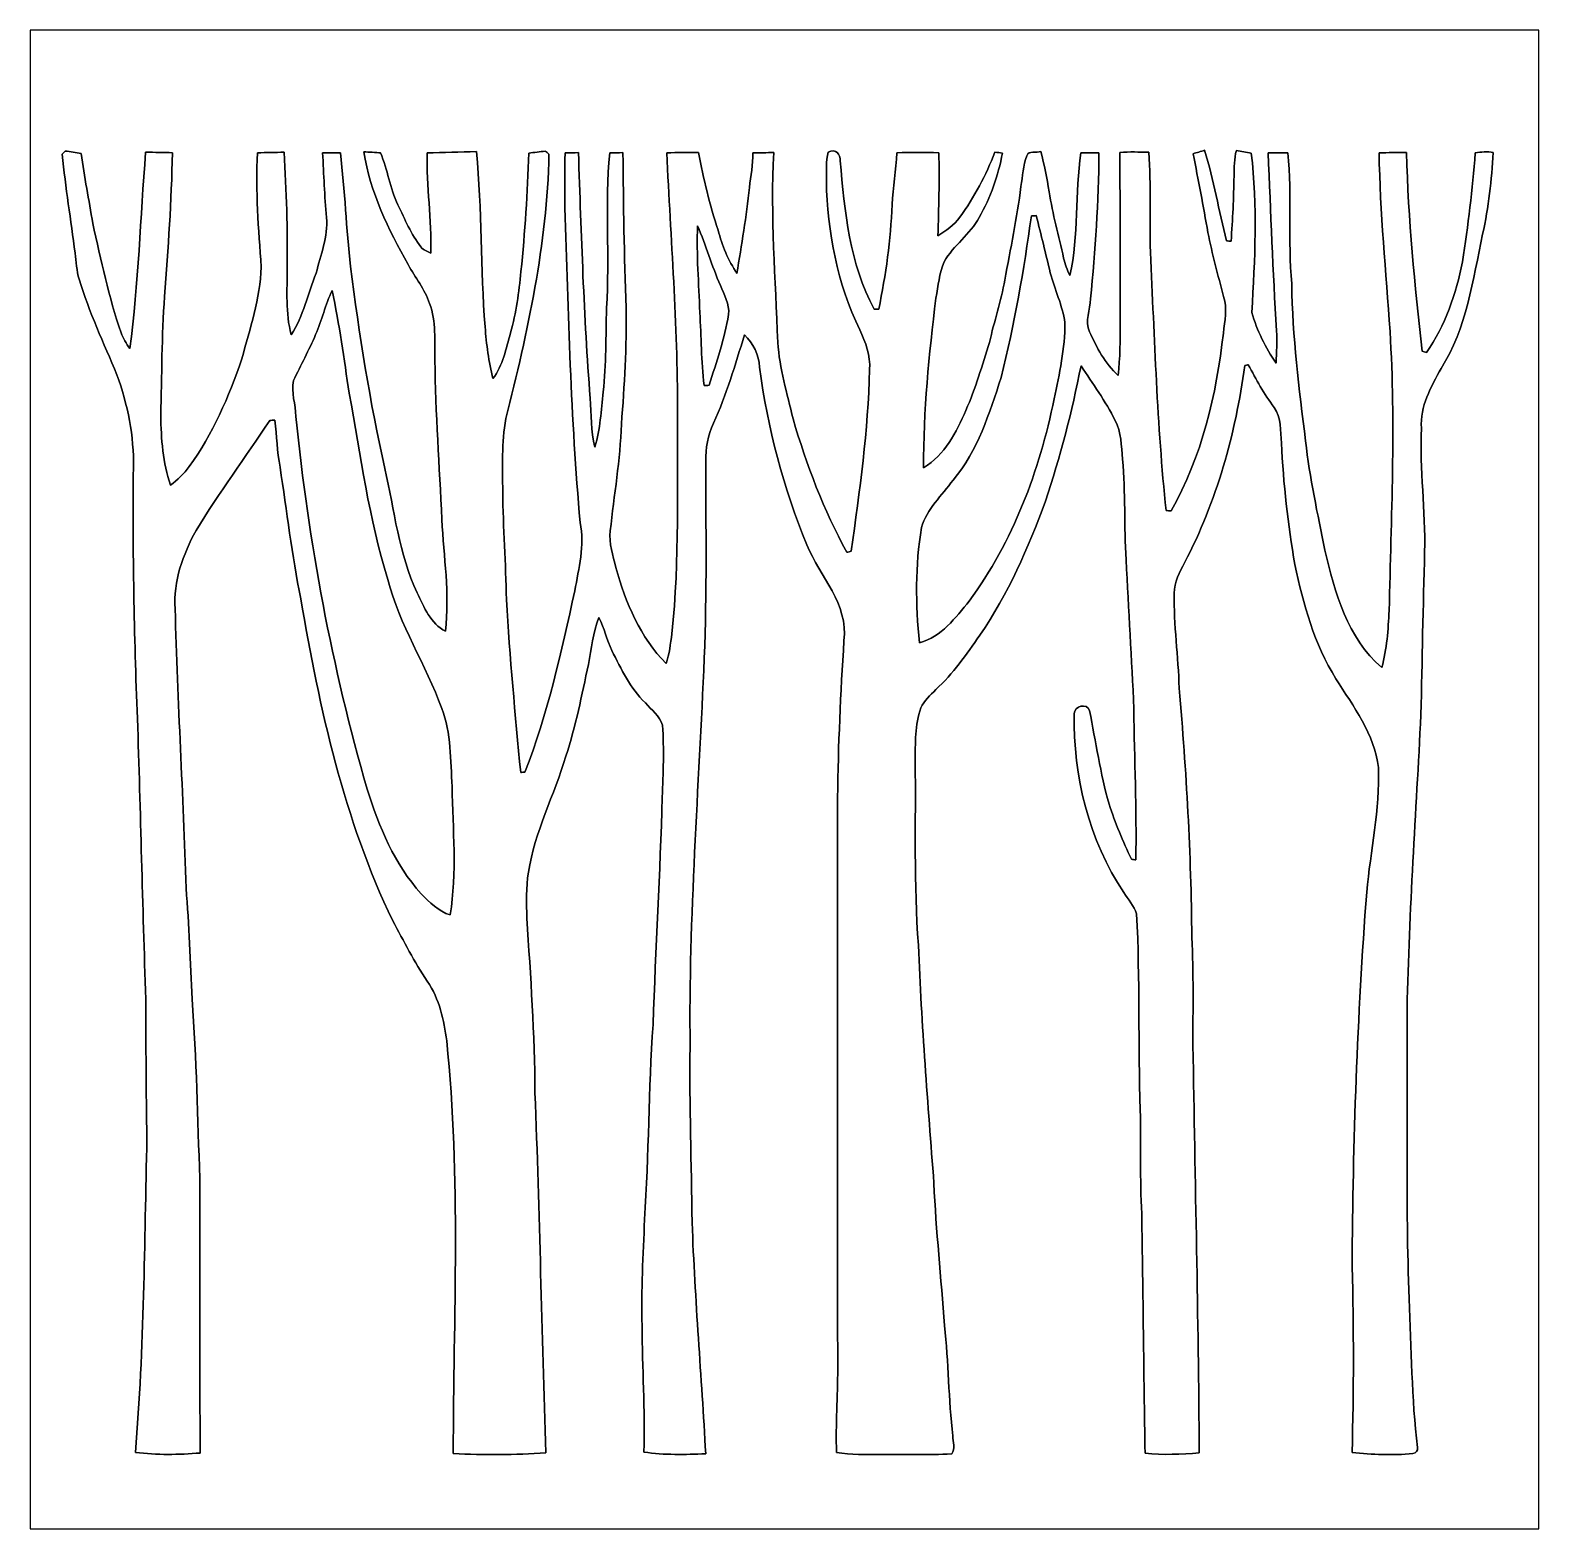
# Model space of a CAD drawing. Header units: centimetres. Extents: x -16.8 to 16.8, y -16.7 to 16.7.
import ezdxf

# ---------------------------------------------------------------- set-up
doc = ezdxf.new("R2010")
doc.units = ezdxf.units.CM
doc.header["$MEASUREMENT"] = 0
doc.layers.add('Layer 1', color=7, linetype='Continuous')

msp = doc.modelspace()

# ---------------------------------------------------------------- linework, layer by layer
at = {"layer": 'Layer 1', "color": 7}
for points, knots in [([(-16.77458, 16.66875), (-16.77458, 16.66875), (16.77458, 16.66875), (16.77458, 16.66875), (16.77458, 16.66875), (16.77458, 16.66875), (16.77458, -16.66875), (16.77458, -16.66875), (16.77458, -16.66875), (16.77458, -16.66875), (-16.77458, -16.66875), (-16.77458, -16.66875), (-16.77458, -16.66875), (-16.77458, -16.66875), (-16.77458, 16.66875), (-16.77458, 16.66875), (-16.77458, 16.66875), (-16.77458, 16.66875), (-16.77458, 16.66875), (-16.77458, 16.66875)], [0, 0, 0, 0, 0.16666667, 0.16666667, 0.16666667, 0.16666667, 0.33333333, 0.33333333, 0.33333333, 0.33333333, 0.5, 0.5, 0.5, 0.5, 0.66666667, 0.66666667, 0.66666667, 0.66666667, 1, 1, 1, 1]), ([(-15.99318, 13.98058), (-16.01717, 13.95624), (-16.04081, 13.93155), (-16.06479, 13.90721), (-16.06479, 13.90721), (-15.98507, 13.17272), (-15.87183, 12.44282), (-15.77481, 11.71046), (-15.77481, 11.71046), (-15.74659, 11.51643), (-15.742, 11.31676), (-15.68485, 11.12802), (-15.68485, 11.12802), (-15.46578, 10.39812), (-15.13664, 9.70844), (-14.84842, 9.00465), (-14.84842, 9.00465), (-14.60571, 8.34284), (-14.46107, 7.63976), (-14.47976, 6.93208), (-14.47976, 6.93208), (-14.4974, 5.07224), (-14.46636, 3.21239), (-14.38804, 1.35361), (-14.38804, 1.35361), (-14.3196, -0.72566), (-14.27656, -2.80599), (-14.20248, -4.88562), (-14.20248, -4.88562), (-14.20248, -5.91538), (-14.19578, -6.94549), (-14.17884, -7.97525), (-14.17884, -7.97525), (-14.23247, -10.30711), (-14.23917, -12.6432), (-14.43531, -14.96907), (-14.43531, -14.96907), (-13.95659, -15.02798), (-13.47153, -15.02128), (-12.99139, -14.98212), (-12.99139, -14.98212), (-13.01186, -12.94553), (-12.99104, -10.90859), (-13.00268, -8.87201), (-13.00268, -8.87201), (-13.0496, -7.54309), (-13.07853, -6.21312), (-13.17202, -4.88668), (-13.17202, -4.88668), (-13.21717, -4.06259), (-13.23552, -3.23744), (-13.30889, -2.41547), (-13.30889, -2.41547), (-13.37028, -0.34466), (-13.49657, 1.72332), (-13.5509, 3.79413), (-13.5509, 3.79413), (-13.59464, 4.41149), (-13.37416, 5.00521), (-13.08664, 5.53967), (-13.08664, 5.53967), (-12.57864, 6.3814), (-11.98457, 7.16633), (-11.44729, 7.98901), (-11.44729, 7.98901), (-11.41906, 7.98936), (-11.36297, 7.99006), (-11.33475, 7.99006), (-11.33475, 7.99006), (-11.29242, 7.64328), (-11.27972, 7.29297), (-11.21798, 6.94796), (-11.21798, 6.94796), (-11.06593, 5.97182), (-10.95375, 4.98898), (-10.75619, 4.02061), (-10.75619, 4.02061), (-10.34203, 1.57057), (-9.79346, -0.89041), (-8.71326, -3.1429), (-8.71326, -3.1429), (-8.46455, -3.59586), (-8.23242, -4.05871), (-7.9442, -4.48874), (-7.9442, -4.48874), (-7.67221, -4.87927), (-7.57484, -5.35164), (-7.5117, -5.81413), (-7.5117, -5.81413), (-7.19349, -8.86389), (-7.36424, -11.93306), (-7.36529, -14.992), (-7.36529, -14.992), (-6.68055, -15.0308), (-5.99158, -15.02269), (-5.30684, -14.97965), (-5.30684, -14.97965), (-5.39926, -12.30947), (-5.44301, -9.63789), (-5.54955, -6.96807), (-5.54955, -6.96807), (-5.55272, -5.67267), (-5.64586, -4.37974), (-5.72982, -3.08751), (-5.72982, -3.08751), (-5.73687, -2.74602), (-5.74993, -2.40171), (-5.69383, -2.06375), (-5.69383, -2.06375), (-5.55484, -1.16134), (-5.11739, -0.34749), (-4.86163, 0.52141), (-4.86163, 0.52141), (-4.64361, 1.1878), (-4.50568, 1.87607), (-4.36069, 2.56081), (-4.36069, 2.56081), (-4.28519, 2.90689), (-4.26508, 3.26813), (-4.13209, 3.6001), (-4.13209, 3.6001), (-4.00473, 3.36832), (-3.95499, 3.1048), (-3.83752, 2.86879), (-3.83752, 2.86879), (-3.63326, 2.45569), (-3.43147, 2.02812), (-3.0928, 1.70533), (-3.0928, 1.70533), (-2.96122, 1.54517), (-2.76613, 1.4157), (-2.71392, 1.2065), (-2.71392, 1.2065), (-2.67335, 0.67557), (-2.69734, 0.14146), (-2.72062, -0.38982), (-2.72062, -0.38982), (-2.7619, -2.07716), (-2.86385, -3.76273), (-2.92347, -5.44936), (-2.92347, -5.44936), (-3.02154, -6.89504), (-3.01625, -8.34496), (-3.11362, -9.79064), (-3.11362, -9.79064), (-3.13796, -10.57769), (-3.19405, -11.36474), (-3.16689, -12.15249), (-3.16689, -12.15249), (-3.16195, -13.08911), (-3.10056, -14.02468), (-3.12491, -14.96166), (-3.12491, -14.96166), (-2.67159, -15.03257), (-2.2098, -15.01457), (-1.7526, -14.99941), (-1.7526, -14.99941), (-1.84538, -13.28455), (-1.99178, -11.57217), (-2.05458, -9.8552), (-2.05458, -9.8552), (-2.06869, -8.55169), (-2.11914, -7.24853), (-2.09903, -5.94431), (-2.09903, -5.94431), (-2.13184, -3.05929), (-1.90324, -0.18203), (-1.78541, 2.6984), (-1.78541, 2.6984), (-1.72191, 4.15608), (-1.75295, 5.61552), (-1.74837, 7.0739), (-1.74837, 7.0739), (-1.75613, 7.366), (-1.70674, 7.66057), (-1.57727, 7.92339), (-1.57727, 7.92339), (-1.29081, 8.55874), (-1.09608, 9.22796), (-0.889, 9.89154), (-0.889, 9.89154), (-0.69462, 9.70104), (-0.56621, 9.44598), (-0.55457, 9.17081), (-0.55457, 9.17081), (-0.37818, 7.81509), (-0.02293, 6.48194), (0.49742, 5.21723), (0.49742, 5.21723), (0.78705, 4.51379), (1.42557, 3.90666), (1.32186, 3.08645), (1.32186, 3.08645), (1.24989, 1.9237), (1.19239, 0.75953), (1.1811, -0.40569), (1.1811, -0.40569), (1.18286, -4.63903), (1.18039, -8.87236), (1.18251, -13.10569), (1.18251, -13.10569), (1.18533, -13.72694), (1.1363, -14.34783), (1.15605, -14.96942), (1.15605, -14.96942), (1.47814, -15.03151), (1.80799, -15.0054), (2.13431, -15.01387), (2.13431, -15.01387), (2.66206, -15.00752), (3.19017, -15.02551), (3.71792, -15.00329), (3.71792, -15.00329), (3.81176, -14.88969), (3.74015, -14.72988), (3.74297, -14.60324), (3.74297, -14.60324), (3.64278, -13.78761), (3.65548, -12.96388), (3.55635, -12.14826), (3.55635, -12.14826), (3.48544, -11.09133), (3.36832, -10.03794), (3.32211, -8.97925), (3.32211, -8.97925), (3.19123, -7.21607), (3.04518, -5.45359), (2.9785, -3.68653), (2.9785, -3.68653), (2.87302, -2.32481), (2.92171, -0.9585), (2.90724, 0.40569), (2.90724, 0.40569), (2.91042, 0.80363), (2.89525, 1.2125), (3.03001, 1.5935), (3.03001, 1.5935), (3.10339, 1.75542), (3.24344, 1.87219), (3.36268, 1.99919), (3.36268, 1.99919), (3.74509, 2.35409), (4.0513, 2.78024), (4.34269, 3.20993), (4.34269, 3.20993), (4.97417, 4.12503), (5.41831, 5.15056), (5.80531, 6.18808), (5.80531, 6.18808), (6.13092, 7.17585), (6.39198, 8.18409), (6.59447, 9.20432), (6.59447, 9.20432), (6.85482, 8.80427), (7.13775, 8.41657), (7.35224, 7.98865), (7.35224, 7.98865), (7.499, 7.72619), (7.48453, 7.41433), (7.51911, 7.12505), (7.51911, 7.12505), (7.58437, 6.38034), (7.54944, 5.6321), (7.59672, 4.88632), (7.59672, 4.88632), (7.64681, 3.78037), (7.72654, 2.67547), (7.76852, 1.5688), (7.76852, 1.5688), (7.78122, 0.4505), (7.83343, -0.6671), (7.81262, -1.78576), (7.81262, -1.78576), (7.78792, -1.78294), (7.73783, -1.778), (7.71313, -1.77553), (7.71313, -1.77553), (7.52404, -1.37619), (7.35789, -0.96626), (7.21642, -0.54786), (7.21642, -0.54786), (7.02557, 0.13582), (6.91832, 0.83926), (6.78568, 1.53529), (6.78568, 1.53529), (6.72183, 1.70744), (6.44596, 1.63407), (6.4389, 1.46473), (6.4389, 1.46473), (6.4262, 0.07549), (6.75711, -1.3529), (7.54697, -2.51213), (7.54697, -2.51213), (7.63905, -2.67123), (7.77769, -2.80952), (7.83096, -2.98838), (7.83096, -2.98838), (7.90575, -4.44288), (7.86201, -5.89986), (7.91139, -7.35506), (7.91139, -7.35506), (7.93327, -8.12306), (7.89905, -8.89212), (7.94314, -9.65976), (7.94314, -9.65976), (7.97454, -11.43494), (7.98724, -13.21047), (8.01934, -14.98565), (8.01934, -14.98565), (8.41904, -15.03292), (8.82368, -15.00717), (9.22443, -14.98071), (9.22443, -14.98071), (9.20362, -11.95634), (9.13024, -8.93304), (9.08262, -5.90903), (9.08262, -5.90903), (9.0805, -5.10928), (9.10167, -4.30918), (9.05651, -3.51049), (9.05651, -3.51049), (9.04381, -1.66088), (8.93762, 0.18733), (8.77499, 2.02953), (8.77499, 2.02953), (8.76124, 2.73579), (8.6487, 3.43782), (8.6681, 4.14443), (8.6681, 4.14443), (8.65893, 4.39314), (8.78769, 4.61045), (8.89776, 4.82247), (8.89776, 4.82247), (9.60861, 6.18561), (10.03194, 7.68703), (10.2362, 9.20715), (10.2362, 9.20715), (10.25596, 9.21209), (10.29476, 9.22267), (10.31452, 9.22761), (10.31452, 9.22761), (10.48456, 8.89847), (10.66447, 8.57391), (10.88919, 8.27793), (10.88919, 8.27793), (11.05147, 8.04933), (11.02713, 7.74876), (11.05076, 7.48524), (11.05076, 7.48524), (11.09063, 6.57825), (11.20034, 5.67584), (11.34886, 4.78084), (11.34886, 4.78084), (11.53513, 3.89996), (11.78137, 3.01237), (12.26326, 2.24261), (12.26326, 2.24261), (12.64744, 1.62243), (13.12333, 1.01318), (13.20871, 0.26423), (13.20871, 0.26423), (13.24292, -0.66781), (13.03126, -1.58221), (12.94624, -2.50578), (12.94624, -2.50578), (12.74092, -5.2765), (12.63332, -8.05427), (12.62451, -10.83275), (12.62451, -10.83275), (12.65802, -12.21105), (12.66084, -13.59076), (12.62098, -14.96907), (12.62098, -14.96907), (13.06971, -15.01846), (13.52444, -15.03645), (13.97459, -14.99376), (13.97459, -14.99376), (14.04302, -14.98776), (14.09241, -14.92779), (14.07336, -14.85971), (14.07336, -14.85971), (13.94672, -13.76221), (13.93825, -12.65626), (13.89062, -11.55418), (13.89062, -11.55418), (13.80843, -9.40294), (13.86205, -7.24958), (13.84547, -5.09764), (13.84547, -5.09764), (13.88745, -2.91606), (14.04514, -0.73872), (14.15274, 1.44004), (14.15274, 1.44004), (14.18026, 2.6476), (14.20072, 3.85516), (14.23529, 5.06236), (14.23529, 5.06236), (14.25822, 5.98099), (14.12275, 6.89575), (14.16332, 7.81509), (14.16332, 7.81509), (14.13192, 8.29839), (14.37428, 8.73372), (14.60006, 9.14224), (14.60006, 9.14224), (15.17191, 10.03759), (15.30879, 11.11532), (15.52328, 12.13273), (15.52328, 12.13273), (15.65981, 12.72822), (15.72542, 13.33712), (15.76246, 13.94636), (15.76246, 13.94636), (15.62876, 13.97071), (15.49294, 13.96118), (15.35994, 13.93931), (15.35994, 13.93931), (15.30138, 13.12862), (15.20155, 12.32182), (15.07772, 11.51855), (15.07772, 11.51855), (14.93132, 10.80558), (14.6999, 10.09579), (14.27339, 9.49748), (14.27339, 9.49748), (14.25046, 9.50489), (14.2046, 9.51936), (14.18167, 9.52641), (14.18167, 9.52641), (14.01586, 10.99432), (13.87052, 12.46681), (13.83242, 13.94425), (13.83242, 13.94425), (13.62816, 13.94566), (13.42425, 13.9446), (13.22141, 13.94178), (13.22141, 13.94178), (13.24645, 12.61427), (13.37239, 11.29136), (13.46517, 9.96774), (13.46517, 9.96774), (13.59359, 7.89869), (13.49128, 5.82718), (13.44612, 3.75779), (13.44612, 3.75779), (13.42425, 3.33304), (13.39568, 2.90336), (13.28173, 2.49132), (13.28173, 2.49132), (12.51761, 3.14431), (12.23927, 4.15854), (12.0142, 5.09799), (12.0142, 5.09799), (11.85757, 5.90621), (11.67765, 6.7123), (11.58875, 7.53181), (11.58875, 7.53181), (11.43529, 8.69139), (11.30088, 9.8552), (11.27831, 11.02572), (11.27831, 11.02572), (11.19223, 11.99656), (11.28677, 12.9734), (11.19364, 13.94354), (11.19364, 13.94354), (11.04618, 13.94354), (10.89872, 13.94142), (10.75267, 13.93966), (10.75267, 13.93966), (10.81476, 12.62027), (10.85709, 11.29983), (10.94281, 9.98185), (10.94281, 9.98185), (10.95622, 9.74266), (10.93929, 9.50313), (10.93011, 9.26394), (10.93011, 9.26394), (10.69552, 9.60649), (10.50537, 9.98926), (10.39495, 10.38895), (10.39495, 10.38895), (10.45774, 11.56899), (10.52583, 12.75856), (10.37907, 13.93578), (10.37907, 13.93578), (10.26795, 13.95554), (10.15859, 13.97388), (10.04852, 13.99364), (10.04852, 13.99364), (9.99631, 13.80843), (10.00513, 13.61369), (9.99737, 13.42319), (9.99737, 13.42319), (9.98784, 12.94024), (9.96668, 12.45729), (9.92999, 11.97539), (9.92999, 11.97539), (9.90494, 11.97681), (9.8552, 11.97963), (9.83015, 11.98104), (9.83015, 11.98104), (9.65553, 12.64955), (9.55287, 13.33782), (9.34226, 13.99611), (9.34226, 13.99611), (9.25654, 13.97071), (9.17116, 13.94566), (9.08544, 13.91991), (9.08544, 13.91991), (9.20362, 13.33712), (9.3151, 12.75256), (9.41599, 12.16625), (9.41599, 12.16625), (9.51018, 11.68717), (9.64247, 11.21657), (9.7603, 10.74314), (9.7603, 10.74314), (9.85732, 10.47997), (9.78923, 10.1981), (9.75924, 9.92999), (9.75924, 9.92999), (9.60684, 8.56015), (9.28194, 7.18326), (8.59755, 5.97535), (8.59755, 5.97535), (8.56897, 5.97711), (8.51253, 5.98029), (8.48431, 5.9817), (8.48431, 5.9817), (8.2871, 7.89199), (8.22925, 9.81216), (8.13682, 11.72916), (8.13682, 11.72916), (8.1213, 12.47034), (8.15058, 13.21294), (8.10331, 13.95342), (8.10331, 13.95342), (7.88776, 13.95271), (7.67151, 13.97176), (7.45737, 13.94495), (7.45737, 13.94495), (7.46584, 12.68942), (7.45702, 11.43353), (7.46372, 10.17764), (7.46372, 10.17764), (7.46337, 9.78076), (7.46725, 9.38177), (7.41751, 8.98737), (7.41751, 8.98737), (7.13034, 9.25477), (6.94231, 9.60861), (6.78215, 9.96139), (6.78215, 9.96139), (6.67491, 10.19528), (6.79415, 10.44998), (6.8072, 10.69058), (6.8072, 10.69058), (6.90774, 11.77149), (6.9917, 12.85452), (6.99241, 13.94072), (6.99241, 13.94072), (6.85835, 13.94107), (6.7243, 13.94107), (6.5913, 13.94072), (6.5913, 13.94072), (6.45971, 13.03549), (6.54791, 12.10733), (6.34682, 11.21092), (6.34682, 11.21092), (6.28332, 11.33404), (6.2357, 11.46493), (6.20712, 11.60039), (6.20712, 11.60039), (6.09671, 12.09146), (5.96371, 12.57794), (5.88504, 13.07536), (5.88504, 13.07536), (5.83706, 13.37522), (5.77744, 13.67331), (5.70124, 13.96753), (5.70124, 13.96753), (5.59894, 13.93613), (5.43207, 13.99822), (5.38656, 13.87651), (5.38656, 13.87651), (5.30684, 13.65779), (5.29907, 13.41967), (5.25709, 13.19212), (5.25709, 13.19212), (5.17243, 12.49292), (5.02567, 11.80324), (4.89867, 11.11074), (4.89867, 11.11074), (4.81295, 10.64189), (4.66302, 10.18857), (4.55859, 9.72397), (4.55859, 9.72397), (4.39385, 9.21632), (4.25344, 8.69844), (4.03119, 8.21196), (4.03119, 8.21196), (3.82976, 7.72195), (3.55671, 7.22171), (3.09351, 6.93491), (3.09351, 6.93491), (3.08504, 8.19714), (3.21239, 9.45586), (3.36762, 10.70716), (3.36762, 10.70716), (3.41595, 10.97844), (3.44241, 11.26102), (3.54753, 11.51784), (3.54753, 11.51784), (3.76167, 11.8812), (4.12891, 12.12779), (4.32823, 12.50209), (4.32823, 12.50209), (4.58611, 12.94342), (4.75121, 13.43413), (4.84822, 13.93472), (4.84822, 13.93472), (4.79143, 13.94178), (4.73463, 13.94883), (4.67854, 13.95624), (4.67854, 13.95624), (4.47887, 13.44366), (4.22557, 12.95047), (3.89678, 12.50844), (3.89678, 12.50844), (3.7719, 12.33311), (3.59022, 12.20964), (3.41312, 12.09287), (3.41312, 12.09287), (3.42477, 12.70952), (3.45369, 13.32618), (3.42935, 13.94284), (3.42935, 13.94284), (3.11961, 13.94954), (2.81023, 13.94954), (2.50119, 13.94284), (2.50119, 13.94284), (2.47297, 13.5569), (2.42535, 13.17272), (2.39148, 12.78714), (2.39148, 12.78714), (2.36114, 12.00538), (2.25354, 11.22786), (2.09691, 10.46198), (2.09691, 10.46198), (2.07045, 10.46127), (2.01789, 10.46057), (1.99143, 10.45986), (1.99143, 10.45986), (1.44709, 11.47445), (1.33809, 12.63756), (1.23931, 13.76362), (1.23931, 13.76362), (1.23966, 13.90191), (1.14688, 14.04302), (0.97155, 13.95589), (0.97155, 13.95589), (0.91546, 13.74881), (0.93839, 13.52938), (0.93098, 13.31736), (0.93098, 13.31736), (0.95285, 12.17824), (1.17546, 11.02995), (1.67534, 10.00125), (1.67534, 10.00125), (1.80516, 9.72644), (1.91629, 9.42904), (1.89159, 9.11966), (1.89159, 9.11966), (1.85949, 7.76534), (1.67322, 6.42091), (1.48449, 5.08106), (1.48449, 5.08106), (1.46015, 5.07436), (1.41111, 5.06095), (1.38642, 5.05425), (1.38642, 5.05425), (0.87418, 5.99334), (0.48719, 6.99664), (0.19156, 8.02393), (0.19156, 8.02393), (0.05397, 8.5852), (-0.10971, 9.14435), (-0.14958, 9.72361), (-0.14958, 9.72361), (-0.19791, 11.13049), (-0.31715, 12.53702), (-0.23848, 13.94531), (-0.23848, 13.94531), (-0.3937, 13.94425), (-0.54928, 13.94178), (-0.70379, 13.94037), (-0.70379, 13.94037), (-0.69568, 13.68107), (-0.75212, 13.42637), (-0.77929, 13.16955), (-0.77929, 13.16955), (-0.84067, 12.52679), (-0.95885, 11.89179), (-1.05692, 11.25396), (-1.05692, 11.25396), (-1.24495, 11.55171), (-1.39453, 11.8745), (-1.47496, 12.21811), (-1.47496, 12.21811), (-1.66441, 12.78184), (-1.80093, 13.36111), (-1.91064, 13.94495), (-1.91064, 13.94495), (-2.14665, 13.95236), (-2.38301, 13.94672), (-2.61867, 13.94142), (-2.61867, 13.94142), (-2.53189, 12.02902), (-2.36926, 10.11837), (-2.38019, 8.20208), (-2.38019, 8.20208), (-2.39536, 6.54932), (-2.32657, 4.89021), (-2.50578, 3.24379), (-2.50578, 3.24379), (-2.53259, 3.01942), (-2.56187, 2.79294), (-2.63137, 2.57669), (-2.63137, 2.57669), (-3.20851, 3.15842), (-3.53131, 3.93665), (-3.75073, 4.71346), (-3.75073, 4.71346), (-3.81176, 4.98193), (-3.91372, 5.25251), (-3.87491, 5.53191), (-3.87491, 5.53191), (-3.78848, 6.32213), (-3.65196, 7.10777), (-3.62797, 7.90399), (-3.62797, 7.90399), (-3.556, 8.76512), (-3.51049, 9.62977), (-3.52249, 10.49408), (-3.52249, 10.49408), (-3.56658, 11.64378), (-3.58246, 12.79384), (-3.59234, 13.94425), (-3.59234, 13.94425), (-3.69006, 13.94319), (-3.78954, 13.94178), (-3.8862, 13.94001), (-3.8862, 13.94001), (-3.99662, 12.79102), (-3.88444, 11.63461), (-3.95711, 10.48385), (-3.95711, 10.48385), (-3.97439, 9.86226), (-3.96134, 9.2389), (-4.03154, 8.62012), (-4.03154, 8.62012), (-4.07917, 8.21126), (-4.09363, 7.7918), (-4.21852, 7.39634), (-4.21852, 7.39634), (-4.31976, 7.75017), (-4.28872, 8.12165), (-4.32082, 8.48431), (-4.32082, 8.48431), (-4.46405, 10.30111), (-4.51767, 12.12356), (-4.58223, 13.94425), (-4.58223, 13.94425), (-4.68066, 13.94319), (-4.78049, 13.94178), (-4.87786, 13.94001), (-4.87786, 13.94001), (-4.89091, 13.53256), (-4.88879, 13.1251), (-4.88668, 12.71764), (-4.88668, 12.71764), (-4.8073, 10.3819), (-4.75333, 8.04227), (-4.54378, 5.71394), (-4.54378, 5.71394), (-4.44183, 5.20594), (-4.57518, 4.69618), (-4.66372, 4.1977), (-4.66372, 4.1977), (-4.96323, 2.83528), (-5.26168, 1.46579), (-5.77215, 0.16369), (-5.77215, 0.16369), (-5.79579, 0.16228), (-5.84306, 0.15875), (-5.86669, 0.15734), (-5.86669, 0.15734), (-5.98911, 1.43792), (-6.1087, 2.71921), (-6.18349, 4.00332), (-6.18349, 4.00332), (-6.1976, 4.80378), (-6.25863, 5.60246), (-6.26533, 6.40292), (-6.26533, 6.40292), (-6.27133, 6.94443), (-6.29497, 7.49229), (-6.19654, 8.02746), (-6.19654, 8.02746), (-5.70865, 9.95362), (-5.27791, 11.91507), (-5.23769, 13.90932), (-5.23769, 13.90932), (-5.26486, 13.93225), (-5.29167, 13.95518), (-5.31848, 13.97811), (-5.31848, 13.97811), (-5.44089, 13.96153), (-5.56472, 13.94742), (-5.68678, 13.93296), (-5.68678, 13.93296), (-5.71606, 13.05384), (-5.76862, 12.17507), (-5.8614, 11.30018), (-5.8614, 11.30018), (-5.90303, 10.8398), (-5.96477, 10.37872), (-6.09247, 9.93352), (-6.09247, 9.93352), (-6.19337, 9.58532), (-6.2611, 9.21279), (-6.48511, 8.91681), (-6.48511, 8.91681), (-6.57578, 9.29534), (-6.62834, 9.68234), (-6.65868, 10.07004), (-6.65868, 10.07004), (-6.75922, 11.36685), (-6.72006, 12.67178), (-6.85236, 13.96682), (-6.85236, 13.96682), (-7.21713, 13.95942), (-7.58225, 13.94883), (-7.94667, 13.94001), (-7.94667, 13.94001), (-7.96361, 13.19495), (-7.84119, 12.45447), (-7.86694, 11.71011), (-7.86694, 11.71011), (-7.94491, 11.74503), (-8.02958, 11.77713), (-8.08426, 11.84628), (-8.08426, 11.84628), (-8.3058, 12.12815), (-8.44197, 12.46258), (-8.59578, 12.78326), (-8.59578, 12.78326), (-8.77429, 13.15191), (-8.82615, 13.56536), (-8.98313, 13.94072), (-8.98313, 13.94072), (-9.07521, 13.94636), (-9.25971, 13.9573), (-9.35214, 13.96294), (-9.35214, 13.96294), (-9.21738, 13.06548), (-8.81063, 12.23645), (-8.3693, 11.45328), (-8.3693, 11.45328), (-8.21196, 11.16648), (-7.99747, 10.90648), (-7.89623, 10.59109), (-7.89623, 10.59109), (-7.73395, 10.19104), (-7.79145, 9.75042), (-7.77628, 9.33097), (-7.77628, 9.33097), (-7.75723, 8.1474), (-7.67468, 6.9663), (-7.61824, 5.78414), (-7.61824, 5.78414), (-7.57943, 4.95653), (-7.44079, 4.12715), (-7.54098, 3.29847), (-7.54098, 3.29847), (-7.86271, 3.46851), (-8.02252, 3.83081), (-8.16645, 4.14973), (-8.16645, 4.14973), (-8.57814, 5.01968), (-8.67728, 5.98911), (-8.88541, 6.91832), (-8.88541, 6.91832), (-9.21949, 8.4014), (-9.46291, 9.90247), (-9.65094, 11.4106), (-9.65094, 11.4106), (-9.74302, 12.25232), (-9.77724, 13.09934), (-9.8746, 13.94037), (-9.8746, 13.94037), (-10.00725, 13.94072), (-10.13989, 13.94001), (-10.27254, 13.93896), (-10.27254, 13.93896), (-10.24361, 13.45953), (-10.23126, 12.97905), (-10.18399, 12.50103), (-10.18399, 12.50103), (-10.14906, 12.07206), (-10.31275, 11.66812), (-10.41576, 11.26031), (-10.41576, 11.26031), (-10.60485, 10.80805), (-10.69587, 10.30746), (-10.96963, 9.89471), (-10.96963, 9.89471), (-11.10086, 10.37837), (-11.0557, 10.88249), (-11.06029, 11.37708), (-11.06029, 11.37708), (-11.04547, 12.2361), (-11.07793, 13.09476), (-11.12591, 13.95236), (-11.12591, 13.95236), (-11.32452, 13.94954), (-11.52349, 13.94566), (-11.7221, 13.94037), (-11.7221, 13.94037), (-11.7669, 13.09194), (-11.69458, 12.24597), (-11.63814, 11.40037), (-11.63814, 11.40037), (-11.65966, 10.70046), (-11.88791, 10.0263), (-12.06676, 9.35567), (-12.06676, 9.35567), (-12.36274, 8.51676), (-12.70564, 7.67856), (-13.24046, 6.95995), (-13.24046, 6.95995), (-13.35511, 6.80085), (-13.49798, 6.66468), (-13.65638, 6.54897), (-13.65638, 6.54897), (-13.82536, 7.04674), (-13.8617, 7.5759), (-13.87016, 8.09766), (-13.87016, 8.09766), (-13.84759, 8.98031), (-13.84829, 9.86402), (-13.78726, 10.74526), (-13.78726, 10.74526), (-13.70506, 11.80924), (-13.63239, 12.87462), (-13.61052, 13.94178), (-13.61052, 13.94178), (-13.80949, 13.94742), (-14.0081, 13.95095), (-14.20671, 13.95412), (-14.20671, 13.95412), (-14.32419, 12.49856), (-14.36582, 11.03383), (-14.55702, 9.58603), (-14.55702, 9.58603), (-14.63781, 9.69363), (-14.70166, 9.81322), (-14.75246, 9.93775), (-14.75246, 9.93775), (-15.02974, 10.73009), (-15.19379, 11.55488), (-15.38464, 12.37051), (-15.38464, 12.37051), (-15.4626, 12.89121), (-15.57232, 13.40626), (-15.64252, 13.92767), (-15.64252, 13.92767), (-15.75929, 13.94672), (-15.87641, 13.9633), (-15.99318, 13.98058)], [0, 0, 0, 0, 0.00406504, 0.00406504, 0.00406504, 0.00406504, 0.00813008, 0.00813008, 0.00813008, 0.00813008, 0.01219512, 0.01219512, 0.01219512, 0.01219512, 0.01626016, 0.01626016, 0.01626016, 0.01626016, 0.0203252, 0.0203252, 0.0203252, 0.0203252, 0.02439024, 0.02439024, 0.02439024, 0.02439024, 0.02845528, 0.02845528, 0.02845528, 0.02845528, 0.03252033, 0.03252033, 0.03252033, 0.03252033, 0.03658537, 0.03658537, 0.03658537, 0.03658537, 0.04065041, 0.04065041, 0.04065041, 0.04065041, 0.04471545, 0.04471545, 0.04471545, 0.04471545, 0.04878049, 0.04878049, 0.04878049, 0.04878049, 0.05284553, 0.05284553, 0.05284553, 0.05284553, 0.05691057, 0.05691057, 0.05691057, 0.05691057, 0.06097561, 0.06097561, 0.06097561, 0.06097561, 0.06504065, 0.06504065, 0.06504065, 0.06504065, 0.06910569, 0.06910569, 0.06910569, 0.06910569, 0.07317073, 0.07317073, 0.07317073, 0.07317073, 0.07723577, 0.07723577, 0.07723577, 0.07723577, 0.08130081, 0.08130081, 0.08130081, 0.08130081, 0.08536585, 0.08536585, 0.08536585, 0.08536585, 0.08943089, 0.08943089, 0.08943089, 0.08943089, 0.09349593, 0.09349593, 0.09349593, 0.09349593, 0.09756098, 0.09756098, 0.09756098, 0.09756098, 0.10162602, 0.10162602, 0.10162602, 0.10162602, 0.10569106, 0.10569106, 0.10569106, 0.10569106, 0.1097561, 0.1097561, 0.1097561, 0.1097561, 0.11382114, 0.11382114, 0.11382114, 0.11382114, 0.11788618, 0.11788618, 0.11788618, 0.11788618, 0.12195122, 0.12195122, 0.12195122, 0.12195122, 0.12601626, 0.12601626, 0.12601626, 0.12601626, 0.1300813, 0.1300813, 0.1300813, 0.1300813, 0.13414634, 0.13414634, 0.13414634, 0.13414634, 0.13821138, 0.13821138, 0.13821138, 0.13821138, 0.14227642, 0.14227642, 0.14227642, 0.14227642, 0.14634146, 0.14634146, 0.14634146, 0.14634146, 0.1504065, 0.1504065, 0.1504065, 0.1504065, 0.15447154, 0.15447154, 0.15447154, 0.15447154, 0.15853659, 0.15853659, 0.15853659, 0.15853659, 0.16260163, 0.16260163, 0.16260163, 0.16260163, 0.16666667, 0.16666667, 0.16666667, 0.16666667, 0.17073171, 0.17073171, 0.17073171, 0.17073171, 0.17479675, 0.17479675, 0.17479675, 0.17479675, 0.17886179, 0.17886179, 0.17886179, 0.17886179, 0.18292683, 0.18292683, 0.18292683, 0.18292683, 0.18699187, 0.18699187, 0.18699187, 0.18699187, 0.19105691, 0.19105691, 0.19105691, 0.19105691, 0.19512195, 0.19512195, 0.19512195, 0.19512195, 0.19918699, 0.19918699, 0.19918699, 0.19918699, 0.20325203, 0.20325203, 0.20325203, 0.20325203, 0.20731707, 0.20731707, 0.20731707, 0.20731707, 0.21138211, 0.21138211, 0.21138211, 0.21138211, 0.21544715, 0.21544715, 0.21544715, 0.21544715, 0.2195122, 0.2195122, 0.2195122, 0.2195122, 0.22357724, 0.22357724, 0.22357724, 0.22357724, 0.22764228, 0.22764228, 0.22764228, 0.22764228, 0.23170732, 0.23170732, 0.23170732, 0.23170732, 0.23577236, 0.23577236, 0.23577236, 0.23577236, 0.2398374, 0.2398374, 0.2398374, 0.2398374, 0.24390244, 0.24390244, 0.24390244, 0.24390244, 0.24796748, 0.24796748, 0.24796748, 0.24796748, 0.25203252, 0.25203252, 0.25203252, 0.25203252, 0.25609756, 0.25609756, 0.25609756, 0.25609756, 0.2601626, 0.2601626, 0.2601626, 0.2601626, 0.26422764, 0.26422764, 0.26422764, 0.26422764, 0.26829268, 0.26829268, 0.26829268, 0.26829268, 0.27235772, 0.27235772, 0.27235772, 0.27235772, 0.27642276, 0.27642276, 0.27642276, 0.27642276, 0.2804878, 0.2804878, 0.2804878, 0.2804878, 0.28455285, 0.28455285, 0.28455285, 0.28455285, 0.28861789, 0.28861789, 0.28861789, 0.28861789, 0.29268293, 0.29268293, 0.29268293, 0.29268293, 0.29674797, 0.29674797, 0.29674797, 0.29674797, 0.30081301, 0.30081301, 0.30081301, 0.30081301, 0.30487805, 0.30487805, 0.30487805, 0.30487805, 0.30894309, 0.30894309, 0.30894309, 0.30894309, 0.31300813, 0.31300813, 0.31300813, 0.31300813, 0.31707317, 0.31707317, 0.31707317, 0.31707317, 0.32113821, 0.32113821, 0.32113821, 0.32113821, 0.32520325, 0.32520325, 0.32520325, 0.32520325, 0.32926829, 0.32926829, 0.32926829, 0.32926829, 0.33333333, 0.33333333, 0.33333333, 0.33333333, 0.33739837, 0.33739837, 0.33739837, 0.33739837, 0.34146341, 0.34146341, 0.34146341, 0.34146341, 0.34552846, 0.34552846, 0.34552846, 0.34552846, 0.3495935, 0.3495935, 0.3495935, 0.3495935, 0.35365854, 0.35365854, 0.35365854, 0.35365854, 0.35772358, 0.35772358, 0.35772358, 0.35772358, 0.36178862, 0.36178862, 0.36178862, 0.36178862, 0.36585366, 0.36585366, 0.36585366, 0.36585366, 0.3699187, 0.3699187, 0.3699187, 0.3699187, 0.37398374, 0.37398374, 0.37398374, 0.37398374, 0.37804878, 0.37804878, 0.37804878, 0.37804878, 0.38211382, 0.38211382, 0.38211382, 0.38211382, 0.38617886, 0.38617886, 0.38617886, 0.38617886, 0.3902439, 0.3902439, 0.3902439, 0.3902439, 0.39430894, 0.39430894, 0.39430894, 0.39430894, 0.39837398, 0.39837398, 0.39837398, 0.39837398, 0.40243902, 0.40243902, 0.40243902, 0.40243902, 0.40650407, 0.40650407, 0.40650407, 0.40650407, 0.41056911, 0.41056911, 0.41056911, 0.41056911, 0.41463415, 0.41463415, 0.41463415, 0.41463415, 0.41869919, 0.41869919, 0.41869919, 0.41869919, 0.42276423, 0.42276423, 0.42276423, 0.42276423, 0.42682927, 0.42682927, 0.42682927, 0.42682927, 0.43089431, 0.43089431, 0.43089431, 0.43089431, 0.43495935, 0.43495935, 0.43495935, 0.43495935, 0.43902439, 0.43902439, 0.43902439, 0.43902439, 0.44308943, 0.44308943, 0.44308943, 0.44308943, 0.44715447, 0.44715447, 0.44715447, 0.44715447, 0.45121951, 0.45121951, 0.45121951, 0.45121951, 0.45528455, 0.45528455, 0.45528455, 0.45528455, 0.45934959, 0.45934959, 0.45934959, 0.45934959, 0.46341463, 0.46341463, 0.46341463, 0.46341463, 0.46747967, 0.46747967, 0.46747967, 0.46747967, 0.47154472, 0.47154472, 0.47154472, 0.47154472, 0.47560976, 0.47560976, 0.47560976, 0.47560976, 0.4796748, 0.4796748, 0.4796748, 0.4796748, 0.48373984, 0.48373984, 0.48373984, 0.48373984, 0.48780488, 0.48780488, 0.48780488, 0.48780488, 0.49186992, 0.49186992, 0.49186992, 0.49186992, 0.49593496, 0.49593496, 0.49593496, 0.49593496, 0.5, 0.5, 0.5, 0.5, 0.50406504, 0.50406504, 0.50406504, 0.50406504, 0.50813008, 0.50813008, 0.50813008, 0.50813008, 0.51219512, 0.51219512, 0.51219512, 0.51219512, 0.51626016, 0.51626016, 0.51626016, 0.51626016, 0.5203252, 0.5203252, 0.5203252, 0.5203252, 0.52439024, 0.52439024, 0.52439024, 0.52439024, 0.52845528, 0.52845528, 0.52845528, 0.52845528, 0.53252033, 0.53252033, 0.53252033, 0.53252033, 0.53658537, 0.53658537, 0.53658537, 0.53658537, 0.54065041, 0.54065041, 0.54065041, 0.54065041, 0.54471545, 0.54471545, 0.54471545, 0.54471545, 0.54878049, 0.54878049, 0.54878049, 0.54878049, 0.55284553, 0.55284553, 0.55284553, 0.55284553, 0.55691057, 0.55691057, 0.55691057, 0.55691057, 0.56097561, 0.56097561, 0.56097561, 0.56097561, 0.56504065, 0.56504065, 0.56504065, 0.56504065, 0.56910569, 0.56910569, 0.56910569, 0.56910569, 0.57317073, 0.57317073, 0.57317073, 0.57317073, 0.57723577, 0.57723577, 0.57723577, 0.57723577, 0.58130081, 0.58130081, 0.58130081, 0.58130081, 0.58536585, 0.58536585, 0.58536585, 0.58536585, 0.58943089, 0.58943089, 0.58943089, 0.58943089, 0.59349593, 0.59349593, 0.59349593, 0.59349593, 0.59756098, 0.59756098, 0.59756098, 0.59756098, 0.60162602, 0.60162602, 0.60162602, 0.60162602, 0.60569106, 0.60569106, 0.60569106, 0.60569106, 0.6097561, 0.6097561, 0.6097561, 0.6097561, 0.61382114, 0.61382114, 0.61382114, 0.61382114, 0.61788618, 0.61788618, 0.61788618, 0.61788618, 0.62195122, 0.62195122, 0.62195122, 0.62195122, 0.62601626, 0.62601626, 0.62601626, 0.62601626, 0.6300813, 0.6300813, 0.6300813, 0.6300813, 0.63414634, 0.63414634, 0.63414634, 0.63414634, 0.63821138, 0.63821138, 0.63821138, 0.63821138, 0.64227642, 0.64227642, 0.64227642, 0.64227642, 0.64634146, 0.64634146, 0.64634146, 0.64634146, 0.6504065, 0.6504065, 0.6504065, 0.6504065, 0.65447154, 0.65447154, 0.65447154, 0.65447154, 0.65853659, 0.65853659, 0.65853659, 0.65853659, 0.66260163, 0.66260163, 0.66260163, 0.66260163, 0.66666667, 0.66666667, 0.66666667, 0.66666667, 0.67073171, 0.67073171, 0.67073171, 0.67073171, 0.67479675, 0.67479675, 0.67479675, 0.67479675, 0.67886179, 0.67886179, 0.67886179, 0.67886179, 0.68292683, 0.68292683, 0.68292683, 0.68292683, 0.68699187, 0.68699187, 0.68699187, 0.68699187, 0.69105691, 0.69105691, 0.69105691, 0.69105691, 0.69512195, 0.69512195, 0.69512195, 0.69512195, 0.69918699, 0.69918699, 0.69918699, 0.69918699, 0.70325203, 0.70325203, 0.70325203, 0.70325203, 0.70731707, 0.70731707, 0.70731707, 0.70731707, 0.71138211, 0.71138211, 0.71138211, 0.71138211, 0.71544715, 0.71544715, 0.71544715, 0.71544715, 0.7195122, 0.7195122, 0.7195122, 0.7195122, 0.72357724, 0.72357724, 0.72357724, 0.72357724, 0.72764228, 0.72764228, 0.72764228, 0.72764228, 0.73170732, 0.73170732, 0.73170732, 0.73170732, 0.73577236, 0.73577236, 0.73577236, 0.73577236, 0.7398374, 0.7398374, 0.7398374, 0.7398374, 0.74390244, 0.74390244, 0.74390244, 0.74390244, 0.74796748, 0.74796748, 0.74796748, 0.74796748, 0.75203252, 0.75203252, 0.75203252, 0.75203252, 0.75609756, 0.75609756, 0.75609756, 0.75609756, 0.7601626, 0.7601626, 0.7601626, 0.7601626, 0.76422764, 0.76422764, 0.76422764, 0.76422764, 0.76829268, 0.76829268, 0.76829268, 0.76829268, 0.77235772, 0.77235772, 0.77235772, 0.77235772, 0.77642276, 0.77642276, 0.77642276, 0.77642276, 0.7804878, 0.7804878, 0.7804878, 0.7804878, 0.78455285, 0.78455285, 0.78455285, 0.78455285, 0.78861789, 0.78861789, 0.78861789, 0.78861789, 0.79268293, 0.79268293, 0.79268293, 0.79268293, 0.79674797, 0.79674797, 0.79674797, 0.79674797, 0.80081301, 0.80081301, 0.80081301, 0.80081301, 0.80487805, 0.80487805, 0.80487805, 0.80487805, 0.80894309, 0.80894309, 0.80894309, 0.80894309, 0.81300813, 0.81300813, 0.81300813, 0.81300813, 0.81707317, 0.81707317, 0.81707317, 0.81707317, 0.82113821, 0.82113821, 0.82113821, 0.82113821, 0.82520325, 0.82520325, 0.82520325, 0.82520325, 0.82926829, 0.82926829, 0.82926829, 0.82926829, 0.83333333, 0.83333333, 0.83333333, 0.83333333, 0.83739837, 0.83739837, 0.83739837, 0.83739837, 0.84146341, 0.84146341, 0.84146341, 0.84146341, 0.84552846, 0.84552846, 0.84552846, 0.84552846, 0.8495935, 0.8495935, 0.8495935, 0.8495935, 0.85365854, 0.85365854, 0.85365854, 0.85365854, 0.85772358, 0.85772358, 0.85772358, 0.85772358, 0.86178862, 0.86178862, 0.86178862, 0.86178862, 0.86585366, 0.86585366, 0.86585366, 0.86585366, 0.8699187, 0.8699187, 0.8699187, 0.8699187, 0.87398374, 0.87398374, 0.87398374, 0.87398374, 0.87804878, 0.87804878, 0.87804878, 0.87804878, 0.88211382, 0.88211382, 0.88211382, 0.88211382, 0.88617886, 0.88617886, 0.88617886, 0.88617886, 0.8902439, 0.8902439, 0.8902439, 0.8902439, 0.89430894, 0.89430894, 0.89430894, 0.89430894, 0.89837398, 0.89837398, 0.89837398, 0.89837398, 0.90243902, 0.90243902, 0.90243902, 0.90243902, 0.90650407, 0.90650407, 0.90650407, 0.90650407, 0.91056911, 0.91056911, 0.91056911, 0.91056911, 0.91463415, 0.91463415, 0.91463415, 0.91463415, 0.91869919, 0.91869919, 0.91869919, 0.91869919, 0.92276423, 0.92276423, 0.92276423, 0.92276423, 0.92682927, 0.92682927, 0.92682927, 0.92682927, 0.93089431, 0.93089431, 0.93089431, 0.93089431, 0.93495935, 0.93495935, 0.93495935, 0.93495935, 0.93902439, 0.93902439, 0.93902439, 0.93902439, 0.94308943, 0.94308943, 0.94308943, 0.94308943, 0.94715447, 0.94715447, 0.94715447, 0.94715447, 0.95121951, 0.95121951, 0.95121951, 0.95121951, 0.95528455, 0.95528455, 0.95528455, 0.95528455, 0.95934959, 0.95934959, 0.95934959, 0.95934959, 0.96341463, 0.96341463, 0.96341463, 0.96341463, 0.96747967, 0.96747967, 0.96747967, 0.96747967, 0.97154472, 0.97154472, 0.97154472, 0.97154472, 0.97560976, 0.97560976, 0.97560976, 0.97560976, 0.9796748, 0.9796748, 0.9796748, 0.9796748, 0.98373984, 0.98373984, 0.98373984, 0.98373984, 0.98780488, 0.98780488, 0.98780488, 0.98780488, 0.99186992, 0.99186992, 0.99186992, 0.99186992, 1, 1, 1, 1]), ([(5.49028, 12.53984), (5.51744, 12.54054), (5.57177, 12.5416), (5.59894, 12.54231), (5.59894, 12.54231), (5.70865, 12.12039), (5.80531, 11.69494), (5.9115, 11.2716), (5.9115, 11.2716), (6.01027, 10.89978), (6.17855, 10.54559), (6.23641, 10.16317), (6.23641, 10.16317), (6.23958, 9.59097), (6.11364, 9.02688), (5.99652, 8.46914), (5.99652, 8.46914), (5.67126, 6.86752), (5.08176, 5.29484), (4.1081, 3.97051), (4.1081, 3.97051), (3.80471, 3.60362), (3.49003, 3.16759), (3.00179, 3.04271), (3.00179, 3.04271), (2.91324, 3.8922), (2.9083, 4.75827), (3.04588, 5.60246), (3.04588, 5.60246), (3.16195, 6.0198), (3.50626, 6.31578), (3.74826, 6.6608), (3.74826, 6.6608), (4.2986, 7.31661), (4.55895, 8.14246), (4.81542, 8.94292), (4.81542, 8.94292), (5.11634, 10.12649), (5.3213, 11.33122), (5.49028, 12.53984)], [0, 0, 0, 0, 0.09090909, 0.09090909, 0.09090909, 0.09090909, 0.18181818, 0.18181818, 0.18181818, 0.18181818, 0.27272727, 0.27272727, 0.27272727, 0.27272727, 0.36363636, 0.36363636, 0.36363636, 0.36363636, 0.45454545, 0.45454545, 0.45454545, 0.45454545, 0.54545455, 0.54545455, 0.54545455, 0.54545455, 0.63636364, 0.63636364, 0.63636364, 0.63636364, 0.72727273, 0.72727273, 0.72727273, 0.72727273, 0.81818182, 0.81818182, 0.81818182, 0.81818182, 1, 1, 1, 1]), ([(-1.93393, 12.31971), (-1.74449, 11.88508), (-1.62101, 11.42436), (-1.42416, 10.99185), (-1.42416, 10.99185), (-1.34832, 10.78159), (-1.21285, 10.57839), (-1.24601, 10.3438), (-1.24601, 10.3438), (-1.33244, 9.8044), (-1.50742, 9.28546), (-1.67887, 8.76864), (-1.67887, 8.76864), (-1.70603, 8.76794), (-1.75966, 8.76723), (-1.78647, 8.76653), (-1.78647, 8.76653), (-1.85385, 9.30522), (-1.85067, 9.84814), (-1.88242, 10.38895), (-1.88242, 10.38895), (-1.90641, 11.03242), (-1.95968, 11.67553), (-1.93393, 12.31971)], [0, 0, 0, 0, 0.14285714, 0.14285714, 0.14285714, 0.14285714, 0.28571429, 0.28571429, 0.28571429, 0.28571429, 0.42857143, 0.42857143, 0.42857143, 0.42857143, 0.57142857, 0.57142857, 0.57142857, 0.57142857, 0.71428571, 0.71428571, 0.71428571, 0.71428571, 1, 1, 1, 1]), ([(-10.42599, 9.89647), (-10.287, 10.21715), (-10.21045, 10.56217), (-10.06052, 10.87826), (-10.06052, 10.87826), (-9.89401, 10.12331), (-9.80052, 9.3539), (-9.67811, 8.59084), (-9.67811, 8.59084), (-9.42799, 7.20337), (-9.23925, 5.79967), (-8.82015, 4.44959), (-8.82015, 4.44959), (-8.56686, 3.43641), (-7.97207, 2.55799), (-7.62247, 1.58115), (-7.62247, 1.58115), (-7.41116, 1.02694), (-7.42491, 0.42474), (-7.39316, -0.1584), (-7.39316, -0.1584), (-7.3727, -1.10878), (-7.2831, -2.06904), (-7.43338, -3.01343), (-7.43338, -3.01343), (-7.69444, -2.93088), (-7.8934, -2.73226), (-8.08002, -2.54176), (-8.08002, -2.54176), (-8.67198, -1.88348), (-9.01524, -1.05057), (-9.28088, -0.21731), (-9.28088, -0.21731), (-10.06263, 2.49132), (-10.58545, 5.27226), (-10.86414, 8.0772), (-10.86414, 8.0772), (-10.87085, 8.34108), (-10.9788, 8.61131), (-10.91847, 8.87412), (-10.91847, 8.87412), (-10.75514, 9.21491), (-10.57734, 9.54969), (-10.42599, 9.89647)], [0, 0, 0, 0, 0.08333333, 0.08333333, 0.08333333, 0.08333333, 0.16666667, 0.16666667, 0.16666667, 0.16666667, 0.25, 0.25, 0.25, 0.25, 0.33333333, 0.33333333, 0.33333333, 0.33333333, 0.41666667, 0.41666667, 0.41666667, 0.41666667, 0.5, 0.5, 0.5, 0.5, 0.58333333, 0.58333333, 0.58333333, 0.58333333, 0.66666667, 0.66666667, 0.66666667, 0.66666667, 0.75, 0.75, 0.75, 0.75, 0.83333333, 0.83333333, 0.83333333, 0.83333333, 1, 1, 1, 1])]:
    msp.add_open_spline(points, degree=3, knots=knots, dxfattribs=at)
at = {"layer": 'Layer 1', "color": 253}
for points, knots in [([(-15.99318, 13.98058), (-15.87641, 13.9633), (-15.75929, 13.94672), (-15.64252, 13.92767), (-15.64252, 13.92767), (-15.57232, 13.40626), (-15.4626, 12.89121), (-15.38464, 12.37051), (-15.38464, 12.37051), (-15.19379, 11.55488), (-15.02974, 10.73009), (-14.75246, 9.93775), (-14.75246, 9.93775), (-14.70166, 9.81322), (-14.63781, 9.69363), (-14.55702, 9.58603), (-14.55702, 9.58603), (-14.36582, 11.03383), (-14.32419, 12.49856), (-14.20671, 13.95412), (-14.20671, 13.95412), (-14.0081, 13.95095), (-13.80949, 13.94742), (-13.61052, 13.94178), (-13.61052, 13.94178), (-13.63239, 12.87462), (-13.70506, 11.80924), (-13.78726, 10.74526), (-13.78726, 10.74526), (-13.84829, 9.86402), (-13.84759, 8.98031), (-13.87016, 8.09766), (-13.87016, 8.09766), (-13.8617, 7.5759), (-13.82536, 7.04674), (-13.65638, 6.54897), (-13.65638, 6.54897), (-13.49798, 6.66468), (-13.35511, 6.80085), (-13.24046, 6.95995), (-13.24046, 6.95995), (-12.70564, 7.67856), (-12.36274, 8.51676), (-12.06676, 9.35567), (-12.06676, 9.35567), (-11.88791, 10.0263), (-11.65966, 10.70046), (-11.63814, 11.40037), (-11.63814, 11.40037), (-11.69458, 12.24597), (-11.7669, 13.09194), (-11.7221, 13.94037), (-11.7221, 13.94037), (-11.52349, 13.94566), (-11.32452, 13.94954), (-11.12591, 13.95236), (-11.12591, 13.95236), (-11.07793, 13.09476), (-11.04547, 12.2361), (-11.06029, 11.37708), (-11.06029, 11.37708), (-11.0557, 10.88249), (-11.10086, 10.37837), (-10.96963, 9.89471), (-10.96963, 9.89471), (-10.69587, 10.30746), (-10.60485, 10.80805), (-10.41576, 11.26031), (-10.41576, 11.26031), (-10.31275, 11.66812), (-10.14906, 12.07206), (-10.18399, 12.50103), (-10.18399, 12.50103), (-10.23126, 12.97905), (-10.24361, 13.45953), (-10.27254, 13.93896), (-10.27254, 13.93896), (-10.13989, 13.94001), (-10.00725, 13.94072), (-9.8746, 13.94037), (-9.8746, 13.94037), (-9.77724, 13.09934), (-9.74302, 12.25232), (-9.65094, 11.4106), (-9.65094, 11.4106), (-9.46291, 9.90247), (-9.21949, 8.4014), (-8.88541, 6.91832), (-8.88541, 6.91832), (-8.67728, 5.98911), (-8.57814, 5.01968), (-8.16645, 4.14973), (-8.16645, 4.14973), (-8.02252, 3.83081), (-7.86271, 3.46851), (-7.54098, 3.29847), (-7.54098, 3.29847), (-7.44079, 4.12715), (-7.57943, 4.95653), (-7.61824, 5.78414), (-7.61824, 5.78414), (-7.67468, 6.9663), (-7.75723, 8.1474), (-7.77628, 9.33097), (-7.77628, 9.33097), (-7.79145, 9.75042), (-7.73395, 10.19104), (-7.89623, 10.59109), (-7.89623, 10.59109), (-7.99747, 10.90648), (-8.21196, 11.16648), (-8.3693, 11.45328), (-8.3693, 11.45328), (-8.81063, 12.23645), (-9.21738, 13.06548), (-9.35214, 13.96294), (-9.35214, 13.96294), (-9.25971, 13.9573), (-9.07521, 13.94636), (-8.98313, 13.94072), (-8.98313, 13.94072), (-8.82615, 13.56536), (-8.77429, 13.15191), (-8.59578, 12.78326), (-8.59578, 12.78326), (-8.44197, 12.46258), (-8.3058, 12.12815), (-8.08426, 11.84628), (-8.08426, 11.84628), (-8.02958, 11.77713), (-7.94491, 11.74503), (-7.86694, 11.71011), (-7.86694, 11.71011), (-7.84119, 12.45447), (-7.96361, 13.19495), (-7.94667, 13.94001), (-7.94667, 13.94001), (-7.58225, 13.94883), (-7.21713, 13.95942), (-6.85236, 13.96682), (-6.85236, 13.96682), (-6.72006, 12.67178), (-6.75922, 11.36685), (-6.65868, 10.07004), (-6.65868, 10.07004), (-6.62834, 9.68234), (-6.57578, 9.29534), (-6.48511, 8.91681), (-6.48511, 8.91681), (-6.2611, 9.21279), (-6.19337, 9.58532), (-6.09247, 9.93352), (-6.09247, 9.93352), (-5.96477, 10.37872), (-5.90303, 10.8398), (-5.8614, 11.30018), (-5.8614, 11.30018), (-5.76862, 12.17507), (-5.71606, 13.05384), (-5.68678, 13.93296), (-5.68678, 13.93296), (-5.56472, 13.94742), (-5.44089, 13.96153), (-5.31848, 13.97811), (-5.31848, 13.97811), (-5.29167, 13.95518), (-5.26486, 13.93225), (-5.23769, 13.90932), (-5.23769, 13.90932), (-5.27791, 11.91507), (-5.70865, 9.95362), (-6.19654, 8.02746), (-6.19654, 8.02746), (-6.29497, 7.49229), (-6.27133, 6.94443), (-6.26533, 6.40292), (-6.26533, 6.40292), (-6.25863, 5.60246), (-6.1976, 4.80378), (-6.18349, 4.00332), (-6.18349, 4.00332), (-6.1087, 2.71921), (-5.98911, 1.43792), (-5.86669, 0.15734), (-5.86669, 0.15734), (-5.84306, 0.15875), (-5.79579, 0.16228), (-5.77215, 0.16369), (-5.77215, 0.16369), (-5.26168, 1.46579), (-4.96323, 2.83528), (-4.66372, 4.1977), (-4.66372, 4.1977), (-4.57518, 4.69618), (-4.44183, 5.20594), (-4.54378, 5.71394), (-4.54378, 5.71394), (-4.75333, 8.04227), (-4.8073, 10.3819), (-4.88668, 12.71764), (-4.88668, 12.71764), (-4.88879, 13.1251), (-4.89091, 13.53256), (-4.87786, 13.94001), (-4.87786, 13.94001), (-4.78049, 13.94178), (-4.68066, 13.94319), (-4.58223, 13.94425), (-4.58223, 13.94425), (-4.51767, 12.12356), (-4.46405, 10.30111), (-4.32082, 8.48431), (-4.32082, 8.48431), (-4.28872, 8.12165), (-4.31976, 7.75017), (-4.21852, 7.39634), (-4.21852, 7.39634), (-4.09363, 7.7918), (-4.07917, 8.21126), (-4.03154, 8.62012), (-4.03154, 8.62012), (-3.96134, 9.2389), (-3.97439, 9.86226), (-3.95711, 10.48385), (-3.95711, 10.48385), (-3.88444, 11.63461), (-3.99662, 12.79102), (-3.8862, 13.94001), (-3.8862, 13.94001), (-3.78954, 13.94178), (-3.69006, 13.94319), (-3.59234, 13.94425), (-3.59234, 13.94425), (-3.58246, 12.79384), (-3.56658, 11.64378), (-3.52249, 10.49408), (-3.52249, 10.49408), (-3.51049, 9.62977), (-3.556, 8.76512), (-3.62797, 7.90399), (-3.62797, 7.90399), (-3.65196, 7.10777), (-3.78848, 6.32213), (-3.87491, 5.53191), (-3.87491, 5.53191), (-3.91372, 5.25251), (-3.81176, 4.98193), (-3.75073, 4.71346), (-3.75073, 4.71346), (-3.53131, 3.93665), (-3.20851, 3.15842), (-2.63137, 2.57669), (-2.63137, 2.57669), (-2.56187, 2.79294), (-2.53259, 3.01942), (-2.50578, 3.24379), (-2.50578, 3.24379), (-2.32657, 4.89021), (-2.39536, 6.54932), (-2.38019, 8.20208), (-2.38019, 8.20208), (-2.36926, 10.11837), (-2.53189, 12.02902), (-2.61867, 13.94142), (-2.61867, 13.94142), (-2.38301, 13.94672), (-2.14665, 13.95236), (-1.91064, 13.94495), (-1.91064, 13.94495), (-1.80093, 13.36111), (-1.66441, 12.78184), (-1.47496, 12.21811), (-1.47496, 12.21811), (-1.39453, 11.8745), (-1.24495, 11.55171), (-1.05692, 11.25396), (-1.05692, 11.25396), (-0.95885, 11.89179), (-0.84067, 12.52679), (-0.77929, 13.16955), (-0.77929, 13.16955), (-0.75212, 13.42637), (-0.69568, 13.68107), (-0.70379, 13.94037), (-0.70379, 13.94037), (-0.54928, 13.94178), (-0.3937, 13.94425), (-0.23848, 13.94531), (-0.23848, 13.94531), (-0.31715, 12.53702), (-0.19791, 11.13049), (-0.14958, 9.72361), (-0.14958, 9.72361), (-0.10971, 9.14435), (0.05397, 8.5852), (0.19156, 8.02393), (0.19156, 8.02393), (0.48719, 6.99664), (0.87418, 5.99334), (1.38642, 5.05425), (1.38642, 5.05425), (1.41111, 5.06095), (1.46015, 5.07436), (1.48449, 5.08106), (1.48449, 5.08106), (1.67322, 6.42091), (1.85949, 7.76534), (1.89159, 9.11966), (1.89159, 9.11966), (1.91629, 9.42904), (1.80516, 9.72644), (1.67534, 10.00125), (1.67534, 10.00125), (1.17546, 11.02995), (0.95285, 12.17824), (0.93098, 13.31736), (0.93098, 13.31736), (0.93839, 13.52938), (0.91546, 13.74881), (0.97155, 13.95589), (0.97155, 13.95589), (1.14688, 14.04302), (1.23966, 13.90191), (1.23931, 13.76362), (1.23931, 13.76362), (1.33809, 12.63756), (1.44709, 11.47445), (1.99143, 10.45986), (1.99143, 10.45986), (2.01789, 10.46057), (2.07045, 10.46127), (2.09691, 10.46198), (2.09691, 10.46198), (2.25354, 11.22786), (2.36114, 12.00538), (2.39148, 12.78714), (2.39148, 12.78714), (2.42535, 13.17272), (2.47297, 13.5569), (2.50119, 13.94284), (2.50119, 13.94284), (2.81023, 13.94954), (3.11961, 13.94954), (3.42935, 13.94284), (3.42935, 13.94284), (3.45369, 13.32618), (3.42477, 12.70952), (3.41312, 12.09287), (3.41312, 12.09287), (3.59022, 12.20964), (3.7719, 12.33311), (3.89678, 12.50844), (3.89678, 12.50844), (4.22557, 12.95047), (4.47887, 13.44366), (4.67854, 13.95624), (4.67854, 13.95624), (4.73463, 13.94883), (4.79143, 13.94178), (4.84822, 13.93472), (4.84822, 13.93472), (4.75121, 13.43413), (4.58611, 12.94342), (4.32823, 12.50209), (4.32823, 12.50209), (4.12891, 12.12779), (3.76167, 11.8812), (3.54753, 11.51784), (3.54753, 11.51784), (3.44241, 11.26102), (3.41595, 10.97844), (3.36762, 10.70716), (3.36762, 10.70716), (3.21239, 9.45586), (3.08504, 8.19714), (3.09351, 6.93491), (3.09351, 6.93491), (3.55671, 7.22171), (3.82976, 7.72195), (4.03119, 8.21196), (4.03119, 8.21196), (4.25344, 8.69844), (4.39385, 9.21632), (4.55859, 9.72397), (4.55859, 9.72397), (4.66302, 10.18857), (4.81295, 10.64189), (4.89867, 11.11074), (4.89867, 11.11074), (5.02567, 11.80324), (5.17243, 12.49292), (5.25709, 13.19212), (5.25709, 13.19212), (5.29907, 13.41967), (5.30684, 13.65779), (5.38656, 13.87651), (5.38656, 13.87651), (5.43207, 13.99822), (5.59894, 13.93613), (5.70124, 13.96753), (5.70124, 13.96753), (5.77744, 13.67331), (5.83706, 13.37522), (5.88504, 13.07536), (5.88504, 13.07536), (5.96371, 12.57794), (6.09671, 12.09146), (6.20712, 11.60039), (6.20712, 11.60039), (6.2357, 11.46493), (6.28332, 11.33404), (6.34682, 11.21092), (6.34682, 11.21092), (6.54791, 12.10733), (6.45971, 13.03549), (6.5913, 13.94072), (6.5913, 13.94072), (6.7243, 13.94107), (6.85835, 13.94107), (6.99241, 13.94072), (6.99241, 13.94072), (6.9917, 12.85452), (6.90774, 11.77149), (6.8072, 10.69058), (6.8072, 10.69058), (6.79415, 10.44998), (6.67491, 10.19528), (6.78215, 9.96139), (6.78215, 9.96139), (6.94231, 9.60861), (7.13034, 9.25477), (7.41751, 8.98737), (7.41751, 8.98737), (7.46725, 9.38177), (7.46337, 9.78076), (7.46372, 10.17764), (7.46372, 10.17764), (7.45702, 11.43353), (7.46584, 12.68942), (7.45737, 13.94495), (7.45737, 13.94495), (7.67151, 13.97176), (7.88776, 13.95271), (8.10331, 13.95342), (8.10331, 13.95342), (8.15058, 13.21294), (8.1213, 12.47034), (8.13682, 11.72916), (8.13682, 11.72916), (8.22925, 9.81216), (8.2871, 7.89199), (8.48431, 5.9817), (8.48431, 5.9817), (8.51253, 5.98029), (8.56897, 5.97711), (8.59755, 5.97535), (8.59755, 5.97535), (9.28194, 7.18326), (9.60684, 8.56015), (9.75924, 9.92999), (9.75924, 9.92999), (9.78923, 10.1981), (9.85732, 10.47997), (9.7603, 10.74314), (9.7603, 10.74314), (9.64247, 11.21657), (9.51018, 11.68717), (9.41599, 12.16625), (9.41599, 12.16625), (9.3151, 12.75256), (9.20362, 13.33712), (9.08544, 13.91991), (9.08544, 13.91991), (9.17116, 13.94566), (9.25654, 13.97071), (9.34226, 13.99611), (9.34226, 13.99611), (9.55287, 13.33782), (9.65553, 12.64955), (9.83015, 11.98104), (9.83015, 11.98104), (9.8552, 11.97963), (9.90494, 11.97681), (9.92999, 11.97539), (9.92999, 11.97539), (9.96668, 12.45729), (9.98784, 12.94024), (9.99737, 13.42319), (9.99737, 13.42319), (10.00513, 13.61369), (9.99631, 13.80843), (10.04852, 13.99364), (10.04852, 13.99364), (10.15859, 13.97388), (10.26795, 13.95554), (10.37907, 13.93578), (10.37907, 13.93578), (10.52583, 12.75856), (10.45774, 11.56899), (10.39495, 10.38895), (10.39495, 10.38895), (10.50537, 9.98926), (10.69552, 9.60649), (10.93011, 9.26394), (10.93011, 9.26394), (10.93929, 9.50313), (10.95622, 9.74266), (10.94281, 9.98185), (10.94281, 9.98185), (10.85709, 11.29983), (10.81476, 12.62027), (10.75267, 13.93966), (10.75267, 13.93966), (10.89872, 13.94142), (11.04618, 13.94354), (11.19364, 13.94354), (11.19364, 13.94354), (11.28677, 12.9734), (11.19223, 11.99656), (11.27831, 11.02572), (11.27831, 11.02572), (11.30088, 9.8552), (11.43529, 8.69139), (11.58875, 7.53181), (11.58875, 7.53181), (11.67765, 6.7123), (11.85757, 5.90621), (12.0142, 5.09799), (12.0142, 5.09799), (12.23927, 4.15854), (12.51761, 3.14431), (13.28173, 2.49132), (13.28173, 2.49132), (13.39568, 2.90336), (13.42425, 3.33304), (13.44612, 3.75779), (13.44612, 3.75779), (13.49128, 5.82718), (13.59359, 7.89869), (13.46517, 9.96774), (13.46517, 9.96774), (13.37239, 11.29136), (13.24645, 12.61427), (13.22141, 13.94178), (13.22141, 13.94178), (13.42425, 13.9446), (13.62816, 13.94566), (13.83242, 13.94425), (13.83242, 13.94425), (13.87052, 12.46681), (14.01586, 10.99432), (14.18167, 9.52641), (14.18167, 9.52641), (14.2046, 9.51936), (14.25046, 9.50489), (14.27339, 9.49748), (14.27339, 9.49748), (14.6999, 10.09579), (14.93132, 10.80558), (15.07772, 11.51855), (15.07772, 11.51855), (15.20155, 12.32182), (15.30138, 13.12862), (15.35994, 13.93931), (15.35994, 13.93931), (15.49294, 13.96118), (15.62876, 13.97071), (15.76246, 13.94636), (15.76246, 13.94636), (15.72542, 13.33712), (15.65981, 12.72822), (15.52328, 12.13273), (15.52328, 12.13273), (15.30879, 11.11532), (15.17191, 10.03759), (14.60006, 9.14224), (14.60006, 9.14224), (14.37428, 8.73372), (14.13192, 8.29839), (14.16332, 7.81509), (14.16332, 7.81509), (14.12275, 6.89575), (14.25822, 5.98099), (14.23529, 5.06236), (14.23529, 5.06236), (14.20072, 3.85516), (14.18026, 2.6476), (14.15274, 1.44004), (14.15274, 1.44004), (14.04514, -0.73872), (13.88745, -2.91606), (13.84547, -5.09764), (13.84547, -5.09764), (13.86205, -7.24958), (13.80843, -9.40294), (13.89062, -11.55418), (13.89062, -11.55418), (13.93825, -12.65626), (13.94672, -13.76221), (14.07336, -14.85971), (14.07336, -14.85971), (14.09241, -14.92779), (14.04302, -14.98776), (13.97459, -14.99376), (13.97459, -14.99376), (13.52444, -15.03645), (13.06971, -15.01846), (12.62098, -14.96907), (12.62098, -14.96907), (12.66084, -13.59076), (12.65802, -12.21105), (12.62451, -10.83275), (12.62451, -10.83275), (12.63332, -8.05427), (12.74092, -5.2765), (12.94624, -2.50578), (12.94624, -2.50578), (13.03126, -1.58221), (13.24292, -0.66781), (13.20871, 0.26423), (13.20871, 0.26423), (13.12333, 1.01318), (12.64744, 1.62243), (12.26326, 2.24261), (12.26326, 2.24261), (11.78137, 3.01237), (11.53513, 3.89996), (11.34886, 4.78084), (11.34886, 4.78084), (11.20034, 5.67584), (11.09063, 6.57825), (11.05076, 7.48524), (11.05076, 7.48524), (11.02713, 7.74876), (11.05147, 8.04933), (10.88919, 8.27793), (10.88919, 8.27793), (10.66447, 8.57391), (10.48456, 8.89847), (10.31452, 9.22761), (10.31452, 9.22761), (10.29476, 9.22267), (10.25596, 9.21209), (10.2362, 9.20715), (10.2362, 9.20715), (10.03194, 7.68703), (9.60861, 6.18561), (8.89776, 4.82247), (8.89776, 4.82247), (8.78769, 4.61045), (8.65893, 4.39314), (8.6681, 4.14443), (8.6681, 4.14443), (8.6487, 3.43782), (8.76124, 2.73579), (8.77499, 2.02953), (8.77499, 2.02953), (8.93762, 0.18733), (9.04381, -1.66088), (9.05651, -3.51049), (9.05651, -3.51049), (9.10167, -4.30918), (9.0805, -5.10928), (9.08262, -5.90903), (9.08262, -5.90903), (9.13024, -8.93304), (9.20362, -11.95634), (9.22443, -14.98071), (9.22443, -14.98071), (8.82368, -15.00717), (8.41904, -15.03292), (8.01934, -14.98565), (8.01934, -14.98565), (7.98724, -13.21047), (7.97454, -11.43494), (7.94314, -9.65976), (7.94314, -9.65976), (7.89905, -8.89212), (7.93327, -8.12306), (7.91139, -7.35506), (7.91139, -7.35506), (7.86201, -5.89986), (7.90575, -4.44288), (7.83096, -2.98838), (7.83096, -2.98838), (7.77769, -2.80952), (7.63905, -2.67123), (7.54697, -2.51213), (7.54697, -2.51213), (6.75711, -1.3529), (6.4262, 0.07549), (6.4389, 1.46473), (6.4389, 1.46473), (6.44596, 1.63407), (6.72183, 1.70744), (6.78568, 1.53529), (6.78568, 1.53529), (6.91832, 0.83926), (7.02557, 0.13582), (7.21642, -0.54786), (7.21642, -0.54786), (7.35789, -0.96626), (7.52404, -1.37619), (7.71313, -1.77553), (7.71313, -1.77553), (7.73783, -1.778), (7.78792, -1.78294), (7.81262, -1.78576), (7.81262, -1.78576), (7.83343, -0.6671), (7.78122, 0.4505), (7.76852, 1.5688), (7.76852, 1.5688), (7.72654, 2.67547), (7.64681, 3.78037), (7.59672, 4.88632), (7.59672, 4.88632), (7.54944, 5.6321), (7.58437, 6.38034), (7.51911, 7.12505), (7.51911, 7.12505), (7.48453, 7.41433), (7.499, 7.72619), (7.35224, 7.98865), (7.35224, 7.98865), (7.13775, 8.41657), (6.85482, 8.80427), (6.59447, 9.20432), (6.59447, 9.20432), (6.39198, 8.18409), (6.13092, 7.17585), (5.80531, 6.18808), (5.80531, 6.18808), (5.41831, 5.15056), (4.97417, 4.12503), (4.34269, 3.20993), (4.34269, 3.20993), (4.0513, 2.78024), (3.74509, 2.35409), (3.36268, 1.99919), (3.36268, 1.99919), (3.24344, 1.87219), (3.10339, 1.75542), (3.03001, 1.5935), (3.03001, 1.5935), (2.89525, 1.2125), (2.91042, 0.80363), (2.90724, 0.40569), (2.90724, 0.40569), (2.92171, -0.9585), (2.87302, -2.32481), (2.9785, -3.68653), (2.9785, -3.68653), (3.04518, -5.45359), (3.19123, -7.21607), (3.32211, -8.97925), (3.32211, -8.97925), (3.36832, -10.03794), (3.48544, -11.09133), (3.55635, -12.14826), (3.55635, -12.14826), (3.65548, -12.96388), (3.64278, -13.78761), (3.74297, -14.60324), (3.74297, -14.60324), (3.74015, -14.72988), (3.81176, -14.88969), (3.71792, -15.00329), (3.71792, -15.00329), (3.19017, -15.02551), (2.66206, -15.00752), (2.13431, -15.01387), (2.13431, -15.01387), (1.80799, -15.0054), (1.47814, -15.03151), (1.15605, -14.96942), (1.15605, -14.96942), (1.1363, -14.34783), (1.18533, -13.72694), (1.18251, -13.10569), (1.18251, -13.10569), (1.18039, -8.87236), (1.18286, -4.63903), (1.1811, -0.40569), (1.1811, -0.40569), (1.19239, 0.75953), (1.24989, 1.9237), (1.32186, 3.08645), (1.32186, 3.08645), (1.42557, 3.90666), (0.78705, 4.51379), (0.49742, 5.21723), (0.49742, 5.21723), (-0.02293, 6.48194), (-0.37818, 7.81509), (-0.55457, 9.17081), (-0.55457, 9.17081), (-0.56621, 9.44598), (-0.69462, 9.70104), (-0.889, 9.89154), (-0.889, 9.89154), (-1.09608, 9.22796), (-1.29081, 8.55874), (-1.57727, 7.92339), (-1.57727, 7.92339), (-1.70674, 7.66057), (-1.75613, 7.366), (-1.74837, 7.0739), (-1.74837, 7.0739), (-1.75295, 5.61552), (-1.72191, 4.15608), (-1.78541, 2.6984), (-1.78541, 2.6984), (-1.90324, -0.18203), (-2.13184, -3.05929), (-2.09903, -5.94431), (-2.09903, -5.94431), (-2.11914, -7.24853), (-2.06869, -8.55169), (-2.05458, -9.8552), (-2.05458, -9.8552), (-1.99178, -11.57217), (-1.84538, -13.28455), (-1.7526, -14.99941), (-1.7526, -14.99941), (-2.2098, -15.01457), (-2.67159, -15.03257), (-3.12491, -14.96166), (-3.12491, -14.96166), (-3.10056, -14.02468), (-3.16195, -13.08911), (-3.16689, -12.15249), (-3.16689, -12.15249), (-3.19405, -11.36474), (-3.13796, -10.57769), (-3.11362, -9.79064), (-3.11362, -9.79064), (-3.01625, -8.34496), (-3.02154, -6.89504), (-2.92347, -5.44936), (-2.92347, -5.44936), (-2.86385, -3.76273), (-2.7619, -2.07716), (-2.72062, -0.38982), (-2.72062, -0.38982), (-2.69734, 0.14146), (-2.67335, 0.67557), (-2.71392, 1.2065), (-2.71392, 1.2065), (-2.76613, 1.4157), (-2.96122, 1.54517), (-3.0928, 1.70533), (-3.0928, 1.70533), (-3.43147, 2.02812), (-3.63326, 2.45569), (-3.83752, 2.86879), (-3.83752, 2.86879), (-3.95499, 3.1048), (-4.00473, 3.36832), (-4.13209, 3.6001), (-4.13209, 3.6001), (-4.26508, 3.26813), (-4.28519, 2.90689), (-4.36069, 2.56081), (-4.36069, 2.56081), (-4.50568, 1.87607), (-4.64361, 1.1878), (-4.86163, 0.52141), (-4.86163, 0.52141), (-5.11739, -0.34749), (-5.55484, -1.16134), (-5.69383, -2.06375), (-5.69383, -2.06375), (-5.74993, -2.40171), (-5.73687, -2.74602), (-5.72982, -3.08751), (-5.72982, -3.08751), (-5.64586, -4.37974), (-5.55272, -5.67267), (-5.54955, -6.96807), (-5.54955, -6.96807), (-5.44301, -9.63789), (-5.39926, -12.30947), (-5.30684, -14.97965), (-5.30684, -14.97965), (-5.99158, -15.02269), (-6.68055, -15.0308), (-7.36529, -14.992), (-7.36529, -14.992), (-7.36424, -11.93306), (-7.19349, -8.86389), (-7.5117, -5.81413), (-7.5117, -5.81413), (-7.57484, -5.35164), (-7.67221, -4.87927), (-7.9442, -4.48874), (-7.9442, -4.48874), (-8.23242, -4.05871), (-8.46455, -3.59586), (-8.71326, -3.1429), (-8.71326, -3.1429), (-9.79346, -0.89041), (-10.34203, 1.57057), (-10.75619, 4.02061), (-10.75619, 4.02061), (-10.95375, 4.98898), (-11.06593, 5.97182), (-11.21798, 6.94796), (-11.21798, 6.94796), (-11.27972, 7.29297), (-11.29242, 7.64328), (-11.33475, 7.99006), (-11.33475, 7.99006), (-11.36297, 7.99006), (-11.41906, 7.98936), (-11.44729, 7.98901), (-11.44729, 7.98901), (-11.98457, 7.16633), (-12.57864, 6.3814), (-13.08664, 5.53967), (-13.08664, 5.53967), (-13.37416, 5.00521), (-13.59464, 4.41149), (-13.5509, 3.79413), (-13.5509, 3.79413), (-13.49657, 1.72332), (-13.37028, -0.34466), (-13.30889, -2.41547), (-13.30889, -2.41547), (-13.23552, -3.23744), (-13.21717, -4.06259), (-13.17202, -4.88668), (-13.17202, -4.88668), (-13.07853, -6.21312), (-13.0496, -7.54309), (-13.00268, -8.87201), (-13.00268, -8.87201), (-12.99104, -10.90859), (-13.01186, -12.94553), (-12.99139, -14.98212), (-12.99139, -14.98212), (-13.47153, -15.02128), (-13.95659, -15.02798), (-14.43531, -14.96907), (-14.43531, -14.96907), (-14.23917, -12.6432), (-14.23247, -10.30711), (-14.17884, -7.97525), (-14.17884, -7.97525), (-14.19578, -6.94549), (-14.20248, -5.91538), (-14.20248, -4.88562), (-14.20248, -4.88562), (-14.27656, -2.80599), (-14.3196, -0.72566), (-14.38804, 1.35361), (-14.38804, 1.35361), (-14.46636, 3.21239), (-14.4974, 5.07224), (-14.47976, 6.93208), (-14.47976, 6.93208), (-14.46107, 7.63976), (-14.60571, 8.34284), (-14.84842, 9.00465), (-14.84842, 9.00465), (-15.13664, 9.70844), (-15.46578, 10.39812), (-15.68485, 11.12802), (-15.68485, 11.12802), (-15.742, 11.31676), (-15.74659, 11.51643), (-15.77481, 11.71046), (-15.77481, 11.71046), (-15.87183, 12.44282), (-15.98507, 13.17272), (-16.06479, 13.90721), (-16.06479, 13.90721), (-16.04081, 13.93155), (-16.01717, 13.95624), (-15.99318, 13.98058), (-15.99318, 13.98058), (-15.99318, 13.98058), (-15.99318, 13.98058), (-15.99318, 13.98058)], [0, 0, 0, 0, 0.00404858, 0.00404858, 0.00404858, 0.00404858, 0.00809717, 0.00809717, 0.00809717, 0.00809717, 0.01214575, 0.01214575, 0.01214575, 0.01214575, 0.01619433, 0.01619433, 0.01619433, 0.01619433, 0.02024291, 0.02024291, 0.02024291, 0.02024291, 0.0242915, 0.0242915, 0.0242915, 0.0242915, 0.02834008, 0.02834008, 0.02834008, 0.02834008, 0.03238866, 0.03238866, 0.03238866, 0.03238866, 0.03643725, 0.03643725, 0.03643725, 0.03643725, 0.04048583, 0.04048583, 0.04048583, 0.04048583, 0.04453441, 0.04453441, 0.04453441, 0.04453441, 0.048583, 0.048583, 0.048583, 0.048583, 0.05263158, 0.05263158, 0.05263158, 0.05263158, 0.05668016, 0.05668016, 0.05668016, 0.05668016, 0.06072874, 0.06072874, 0.06072874, 0.06072874, 0.06477733, 0.06477733, 0.06477733, 0.06477733, 0.06882591, 0.06882591, 0.06882591, 0.06882591, 0.07287449, 0.07287449, 0.07287449, 0.07287449, 0.07692308, 0.07692308, 0.07692308, 0.07692308, 0.08097166, 0.08097166, 0.08097166, 0.08097166, 0.08502024, 0.08502024, 0.08502024, 0.08502024, 0.08906883, 0.08906883, 0.08906883, 0.08906883, 0.09311741, 0.09311741, 0.09311741, 0.09311741, 0.09716599, 0.09716599, 0.09716599, 0.09716599, 0.10121457, 0.10121457, 0.10121457, 0.10121457, 0.10526316, 0.10526316, 0.10526316, 0.10526316, 0.10931174, 0.10931174, 0.10931174, 0.10931174, 0.11336032, 0.11336032, 0.11336032, 0.11336032, 0.11740891, 0.11740891, 0.11740891, 0.11740891, 0.12145749, 0.12145749, 0.12145749, 0.12145749, 0.12550607, 0.12550607, 0.12550607, 0.12550607, 0.12955466, 0.12955466, 0.12955466, 0.12955466, 0.13360324, 0.13360324, 0.13360324, 0.13360324, 0.13765182, 0.13765182, 0.13765182, 0.13765182, 0.1417004, 0.1417004, 0.1417004, 0.1417004, 0.14574899, 0.14574899, 0.14574899, 0.14574899, 0.14979757, 0.14979757, 0.14979757, 0.14979757, 0.15384615, 0.15384615, 0.15384615, 0.15384615, 0.15789474, 0.15789474, 0.15789474, 0.15789474, 0.16194332, 0.16194332, 0.16194332, 0.16194332, 0.1659919, 0.1659919, 0.1659919, 0.1659919, 0.17004049, 0.17004049, 0.17004049, 0.17004049, 0.17408907, 0.17408907, 0.17408907, 0.17408907, 0.17813765, 0.17813765, 0.17813765, 0.17813765, 0.18218623, 0.18218623, 0.18218623, 0.18218623, 0.18623482, 0.18623482, 0.18623482, 0.18623482, 0.1902834, 0.1902834, 0.1902834, 0.1902834, 0.19433198, 0.19433198, 0.19433198, 0.19433198, 0.19838057, 0.19838057, 0.19838057, 0.19838057, 0.20242915, 0.20242915, 0.20242915, 0.20242915, 0.20647773, 0.20647773, 0.20647773, 0.20647773, 0.21052632, 0.21052632, 0.21052632, 0.21052632, 0.2145749, 0.2145749, 0.2145749, 0.2145749, 0.21862348, 0.21862348, 0.21862348, 0.21862348, 0.22267206, 0.22267206, 0.22267206, 0.22267206, 0.22672065, 0.22672065, 0.22672065, 0.22672065, 0.23076923, 0.23076923, 0.23076923, 0.23076923, 0.23481781, 0.23481781, 0.23481781, 0.23481781, 0.2388664, 0.2388664, 0.2388664, 0.2388664, 0.24291498, 0.24291498, 0.24291498, 0.24291498, 0.24696356, 0.24696356, 0.24696356, 0.24696356, 0.25101215, 0.25101215, 0.25101215, 0.25101215, 0.25506073, 0.25506073, 0.25506073, 0.25506073, 0.25910931, 0.25910931, 0.25910931, 0.25910931, 0.26315789, 0.26315789, 0.26315789, 0.26315789, 0.26720648, 0.26720648, 0.26720648, 0.26720648, 0.27125506, 0.27125506, 0.27125506, 0.27125506, 0.27530364, 0.27530364, 0.27530364, 0.27530364, 0.27935223, 0.27935223, 0.27935223, 0.27935223, 0.28340081, 0.28340081, 0.28340081, 0.28340081, 0.28744939, 0.28744939, 0.28744939, 0.28744939, 0.29149798, 0.29149798, 0.29149798, 0.29149798, 0.29554656, 0.29554656, 0.29554656, 0.29554656, 0.29959514, 0.29959514, 0.29959514, 0.29959514, 0.30364372, 0.30364372, 0.30364372, 0.30364372, 0.30769231, 0.30769231, 0.30769231, 0.30769231, 0.31174089, 0.31174089, 0.31174089, 0.31174089, 0.31578947, 0.31578947, 0.31578947, 0.31578947, 0.31983806, 0.31983806, 0.31983806, 0.31983806, 0.32388664, 0.32388664, 0.32388664, 0.32388664, 0.32793522, 0.32793522, 0.32793522, 0.32793522, 0.33198381, 0.33198381, 0.33198381, 0.33198381, 0.33603239, 0.33603239, 0.33603239, 0.33603239, 0.34008097, 0.34008097, 0.34008097, 0.34008097, 0.34412955, 0.34412955, 0.34412955, 0.34412955, 0.34817814, 0.34817814, 0.34817814, 0.34817814, 0.35222672, 0.35222672, 0.35222672, 0.35222672, 0.3562753, 0.3562753, 0.3562753, 0.3562753, 0.36032389, 0.36032389, 0.36032389, 0.36032389, 0.36437247, 0.36437247, 0.36437247, 0.36437247, 0.36842105, 0.36842105, 0.36842105, 0.36842105, 0.37246964, 0.37246964, 0.37246964, 0.37246964, 0.37651822, 0.37651822, 0.37651822, 0.37651822, 0.3805668, 0.3805668, 0.3805668, 0.3805668, 0.38461538, 0.38461538, 0.38461538, 0.38461538, 0.38866397, 0.38866397, 0.38866397, 0.38866397, 0.39271255, 0.39271255, 0.39271255, 0.39271255, 0.39676113, 0.39676113, 0.39676113, 0.39676113, 0.40080972, 0.40080972, 0.40080972, 0.40080972, 0.4048583, 0.4048583, 0.4048583, 0.4048583, 0.40890688, 0.40890688, 0.40890688, 0.40890688, 0.41295547, 0.41295547, 0.41295547, 0.41295547, 0.41700405, 0.41700405, 0.41700405, 0.41700405, 0.42105263, 0.42105263, 0.42105263, 0.42105263, 0.42510121, 0.42510121, 0.42510121, 0.42510121, 0.4291498, 0.4291498, 0.4291498, 0.4291498, 0.43319838, 0.43319838, 0.43319838, 0.43319838, 0.43724696, 0.43724696, 0.43724696, 0.43724696, 0.44129555, 0.44129555, 0.44129555, 0.44129555, 0.44534413, 0.44534413, 0.44534413, 0.44534413, 0.44939271, 0.44939271, 0.44939271, 0.44939271, 0.4534413, 0.4534413, 0.4534413, 0.4534413, 0.45748988, 0.45748988, 0.45748988, 0.45748988, 0.46153846, 0.46153846, 0.46153846, 0.46153846, 0.46558704, 0.46558704, 0.46558704, 0.46558704, 0.46963563, 0.46963563, 0.46963563, 0.46963563, 0.47368421, 0.47368421, 0.47368421, 0.47368421, 0.47773279, 0.47773279, 0.47773279, 0.47773279, 0.48178138, 0.48178138, 0.48178138, 0.48178138, 0.48582996, 0.48582996, 0.48582996, 0.48582996, 0.48987854, 0.48987854, 0.48987854, 0.48987854, 0.49392713, 0.49392713, 0.49392713, 0.49392713, 0.49797571, 0.49797571, 0.49797571, 0.49797571, 0.50202429, 0.50202429, 0.50202429, 0.50202429, 0.50607287, 0.50607287, 0.50607287, 0.50607287, 0.51012146, 0.51012146, 0.51012146, 0.51012146, 0.51417004, 0.51417004, 0.51417004, 0.51417004, 0.51821862, 0.51821862, 0.51821862, 0.51821862, 0.52226721, 0.52226721, 0.52226721, 0.52226721, 0.52631579, 0.52631579, 0.52631579, 0.52631579, 0.53036437, 0.53036437, 0.53036437, 0.53036437, 0.53441296, 0.53441296, 0.53441296, 0.53441296, 0.53846154, 0.53846154, 0.53846154, 0.53846154, 0.54251012, 0.54251012, 0.54251012, 0.54251012, 0.5465587, 0.5465587, 0.5465587, 0.5465587, 0.55060729, 0.55060729, 0.55060729, 0.55060729, 0.55465587, 0.55465587, 0.55465587, 0.55465587, 0.55870445, 0.55870445, 0.55870445, 0.55870445, 0.56275304, 0.56275304, 0.56275304, 0.56275304, 0.56680162, 0.56680162, 0.56680162, 0.56680162, 0.5708502, 0.5708502, 0.5708502, 0.5708502, 0.57489879, 0.57489879, 0.57489879, 0.57489879, 0.57894737, 0.57894737, 0.57894737, 0.57894737, 0.58299595, 0.58299595, 0.58299595, 0.58299595, 0.58704453, 0.58704453, 0.58704453, 0.58704453, 0.59109312, 0.59109312, 0.59109312, 0.59109312, 0.5951417, 0.5951417, 0.5951417, 0.5951417, 0.59919028, 0.59919028, 0.59919028, 0.59919028, 0.60323887, 0.60323887, 0.60323887, 0.60323887, 0.60728745, 0.60728745, 0.60728745, 0.60728745, 0.61133603, 0.61133603, 0.61133603, 0.61133603, 0.61538462, 0.61538462, 0.61538462, 0.61538462, 0.6194332, 0.6194332, 0.6194332, 0.6194332, 0.62348178, 0.62348178, 0.62348178, 0.62348178, 0.62753036, 0.62753036, 0.62753036, 0.62753036, 0.63157895, 0.63157895, 0.63157895, 0.63157895, 0.63562753, 0.63562753, 0.63562753, 0.63562753, 0.63967611, 0.63967611, 0.63967611, 0.63967611, 0.6437247, 0.6437247, 0.6437247, 0.6437247, 0.64777328, 0.64777328, 0.64777328, 0.64777328, 0.65182186, 0.65182186, 0.65182186, 0.65182186, 0.65587045, 0.65587045, 0.65587045, 0.65587045, 0.65991903, 0.65991903, 0.65991903, 0.65991903, 0.66396761, 0.66396761, 0.66396761, 0.66396761, 0.66801619, 0.66801619, 0.66801619, 0.66801619, 0.67206478, 0.67206478, 0.67206478, 0.67206478, 0.67611336, 0.67611336, 0.67611336, 0.67611336, 0.68016194, 0.68016194, 0.68016194, 0.68016194, 0.68421053, 0.68421053, 0.68421053, 0.68421053, 0.68825911, 0.68825911, 0.68825911, 0.68825911, 0.69230769, 0.69230769, 0.69230769, 0.69230769, 0.69635628, 0.69635628, 0.69635628, 0.69635628, 0.70040486, 0.70040486, 0.70040486, 0.70040486, 0.70445344, 0.70445344, 0.70445344, 0.70445344, 0.70850202, 0.70850202, 0.70850202, 0.70850202, 0.71255061, 0.71255061, 0.71255061, 0.71255061, 0.71659919, 0.71659919, 0.71659919, 0.71659919, 0.72064777, 0.72064777, 0.72064777, 0.72064777, 0.72469636, 0.72469636, 0.72469636, 0.72469636, 0.72874494, 0.72874494, 0.72874494, 0.72874494, 0.73279352, 0.73279352, 0.73279352, 0.73279352, 0.73684211, 0.73684211, 0.73684211, 0.73684211, 0.74089069, 0.74089069, 0.74089069, 0.74089069, 0.74493927, 0.74493927, 0.74493927, 0.74493927, 0.74898785, 0.74898785, 0.74898785, 0.74898785, 0.75303644, 0.75303644, 0.75303644, 0.75303644, 0.75708502, 0.75708502, 0.75708502, 0.75708502, 0.7611336, 0.7611336, 0.7611336, 0.7611336, 0.76518219, 0.76518219, 0.76518219, 0.76518219, 0.76923077, 0.76923077, 0.76923077, 0.76923077, 0.77327935, 0.77327935, 0.77327935, 0.77327935, 0.77732794, 0.77732794, 0.77732794, 0.77732794, 0.78137652, 0.78137652, 0.78137652, 0.78137652, 0.7854251, 0.7854251, 0.7854251, 0.7854251, 0.78947368, 0.78947368, 0.78947368, 0.78947368, 0.79352227, 0.79352227, 0.79352227, 0.79352227, 0.79757085, 0.79757085, 0.79757085, 0.79757085, 0.80161943, 0.80161943, 0.80161943, 0.80161943, 0.80566802, 0.80566802, 0.80566802, 0.80566802, 0.8097166, 0.8097166, 0.8097166, 0.8097166, 0.81376518, 0.81376518, 0.81376518, 0.81376518, 0.81781377, 0.81781377, 0.81781377, 0.81781377, 0.82186235, 0.82186235, 0.82186235, 0.82186235, 0.82591093, 0.82591093, 0.82591093, 0.82591093, 0.82995951, 0.82995951, 0.82995951, 0.82995951, 0.8340081, 0.8340081, 0.8340081, 0.8340081, 0.83805668, 0.83805668, 0.83805668, 0.83805668, 0.84210526, 0.84210526, 0.84210526, 0.84210526, 0.84615385, 0.84615385, 0.84615385, 0.84615385, 0.85020243, 0.85020243, 0.85020243, 0.85020243, 0.85425101, 0.85425101, 0.85425101, 0.85425101, 0.8582996, 0.8582996, 0.8582996, 0.8582996, 0.86234818, 0.86234818, 0.86234818, 0.86234818, 0.86639676, 0.86639676, 0.86639676, 0.86639676, 0.87044534, 0.87044534, 0.87044534, 0.87044534, 0.87449393, 0.87449393, 0.87449393, 0.87449393, 0.87854251, 0.87854251, 0.87854251, 0.87854251, 0.88259109, 0.88259109, 0.88259109, 0.88259109, 0.88663968, 0.88663968, 0.88663968, 0.88663968, 0.89068826, 0.89068826, 0.89068826, 0.89068826, 0.89473684, 0.89473684, 0.89473684, 0.89473684, 0.89878543, 0.89878543, 0.89878543, 0.89878543, 0.90283401, 0.90283401, 0.90283401, 0.90283401, 0.90688259, 0.90688259, 0.90688259, 0.90688259, 0.91093117, 0.91093117, 0.91093117, 0.91093117, 0.91497976, 0.91497976, 0.91497976, 0.91497976, 0.91902834, 0.91902834, 0.91902834, 0.91902834, 0.92307692, 0.92307692, 0.92307692, 0.92307692, 0.92712551, 0.92712551, 0.92712551, 0.92712551, 0.93117409, 0.93117409, 0.93117409, 0.93117409, 0.93522267, 0.93522267, 0.93522267, 0.93522267, 0.93927126, 0.93927126, 0.93927126, 0.93927126, 0.94331984, 0.94331984, 0.94331984, 0.94331984, 0.94736842, 0.94736842, 0.94736842, 0.94736842, 0.951417, 0.951417, 0.951417, 0.951417, 0.95546559, 0.95546559, 0.95546559, 0.95546559, 0.95951417, 0.95951417, 0.95951417, 0.95951417, 0.96356275, 0.96356275, 0.96356275, 0.96356275, 0.96761134, 0.96761134, 0.96761134, 0.96761134, 0.97165992, 0.97165992, 0.97165992, 0.97165992, 0.9757085, 0.9757085, 0.9757085, 0.9757085, 0.97975709, 0.97975709, 0.97975709, 0.97975709, 0.98380567, 0.98380567, 0.98380567, 0.98380567, 0.98785425, 0.98785425, 0.98785425, 0.98785425, 0.99190283, 0.99190283, 0.99190283, 0.99190283, 1, 1, 1, 1]), ([(5.49028, 12.53984), (5.3213, 11.33122), (5.11634, 10.12649), (4.81542, 8.94292), (4.81542, 8.94292), (4.55895, 8.14246), (4.2986, 7.31661), (3.74826, 6.6608), (3.74826, 6.6608), (3.50626, 6.31578), (3.16195, 6.0198), (3.04588, 5.60246), (3.04588, 5.60246), (2.9083, 4.75827), (2.91324, 3.8922), (3.00179, 3.04271), (3.00179, 3.04271), (3.49003, 3.16759), (3.80471, 3.60362), (4.1081, 3.97051), (4.1081, 3.97051), (5.08176, 5.29484), (5.67126, 6.86752), (5.99652, 8.46914), (5.99652, 8.46914), (6.11364, 9.02688), (6.23958, 9.59097), (6.23641, 10.16317), (6.23641, 10.16317), (6.17855, 10.54559), (6.01027, 10.89978), (5.9115, 11.2716), (5.9115, 11.2716), (5.80531, 11.69494), (5.70865, 12.12039), (5.59894, 12.54231), (5.59894, 12.54231), (5.57177, 12.5416), (5.51744, 12.54054), (5.49028, 12.53984), (5.49028, 12.53984), (5.49028, 12.53984), (5.49028, 12.53984), (5.49028, 12.53984)], [0, 0, 0, 0, 0.08333333, 0.08333333, 0.08333333, 0.08333333, 0.16666667, 0.16666667, 0.16666667, 0.16666667, 0.25, 0.25, 0.25, 0.25, 0.33333333, 0.33333333, 0.33333333, 0.33333333, 0.41666667, 0.41666667, 0.41666667, 0.41666667, 0.5, 0.5, 0.5, 0.5, 0.58333333, 0.58333333, 0.58333333, 0.58333333, 0.66666667, 0.66666667, 0.66666667, 0.66666667, 0.75, 0.75, 0.75, 0.75, 0.83333333, 0.83333333, 0.83333333, 0.83333333, 1, 1, 1, 1]), ([(-1.93393, 12.31971), (-1.95968, 11.67553), (-1.90641, 11.03242), (-1.88242, 10.38895), (-1.88242, 10.38895), (-1.85067, 9.84814), (-1.85385, 9.30522), (-1.78647, 8.76653), (-1.78647, 8.76653), (-1.75966, 8.76723), (-1.70603, 8.76794), (-1.67887, 8.76864), (-1.67887, 8.76864), (-1.50742, 9.28546), (-1.33244, 9.8044), (-1.24601, 10.3438), (-1.24601, 10.3438), (-1.21285, 10.57839), (-1.34832, 10.78159), (-1.42416, 10.99185), (-1.42416, 10.99185), (-1.62101, 11.42436), (-1.74449, 11.88508), (-1.93393, 12.31971), (-1.93393, 12.31971), (-1.93393, 12.31971), (-1.93393, 12.31971), (-1.93393, 12.31971)], [0, 0, 0, 0, 0.125, 0.125, 0.125, 0.125, 0.25, 0.25, 0.25, 0.25, 0.375, 0.375, 0.375, 0.375, 0.5, 0.5, 0.5, 0.5, 0.625, 0.625, 0.625, 0.625, 0.75, 0.75, 0.75, 0.75, 1, 1, 1, 1]), ([(-10.42599, 9.89647), (-10.57734, 9.54969), (-10.75514, 9.21491), (-10.91847, 8.87412), (-10.91847, 8.87412), (-10.9788, 8.61131), (-10.87085, 8.34108), (-10.86414, 8.0772), (-10.86414, 8.0772), (-10.58545, 5.27226), (-10.06263, 2.49132), (-9.28088, -0.21731), (-9.28088, -0.21731), (-9.01524, -1.05057), (-8.67198, -1.88348), (-8.08002, -2.54176), (-8.08002, -2.54176), (-7.8934, -2.73226), (-7.69444, -2.93088), (-7.43338, -3.01343), (-7.43338, -3.01343), (-7.2831, -2.06904), (-7.3727, -1.10878), (-7.39316, -0.1584), (-7.39316, -0.1584), (-7.42491, 0.42474), (-7.41116, 1.02694), (-7.62247, 1.58115), (-7.62247, 1.58115), (-7.97207, 2.55799), (-8.56686, 3.43641), (-8.82015, 4.44959), (-8.82015, 4.44959), (-9.23925, 5.79967), (-9.42799, 7.20337), (-9.67811, 8.59084), (-9.67811, 8.59084), (-9.80052, 9.3539), (-9.89401, 10.12331), (-10.06052, 10.87826), (-10.06052, 10.87826), (-10.21045, 10.56217), (-10.287, 10.21715), (-10.42599, 9.89647)], [0, 0, 0, 0, 0.08333333, 0.08333333, 0.08333333, 0.08333333, 0.16666667, 0.16666667, 0.16666667, 0.16666667, 0.25, 0.25, 0.25, 0.25, 0.33333333, 0.33333333, 0.33333333, 0.33333333, 0.41666667, 0.41666667, 0.41666667, 0.41666667, 0.5, 0.5, 0.5, 0.5, 0.58333333, 0.58333333, 0.58333333, 0.58333333, 0.66666667, 0.66666667, 0.66666667, 0.66666667, 0.75, 0.75, 0.75, 0.75, 0.83333333, 0.83333333, 0.83333333, 0.83333333, 1, 1, 1, 1])]:
    msp.add_open_spline(points, degree=3, knots=knots, dxfattribs=at)

doc.saveas('drawing.dxf')
